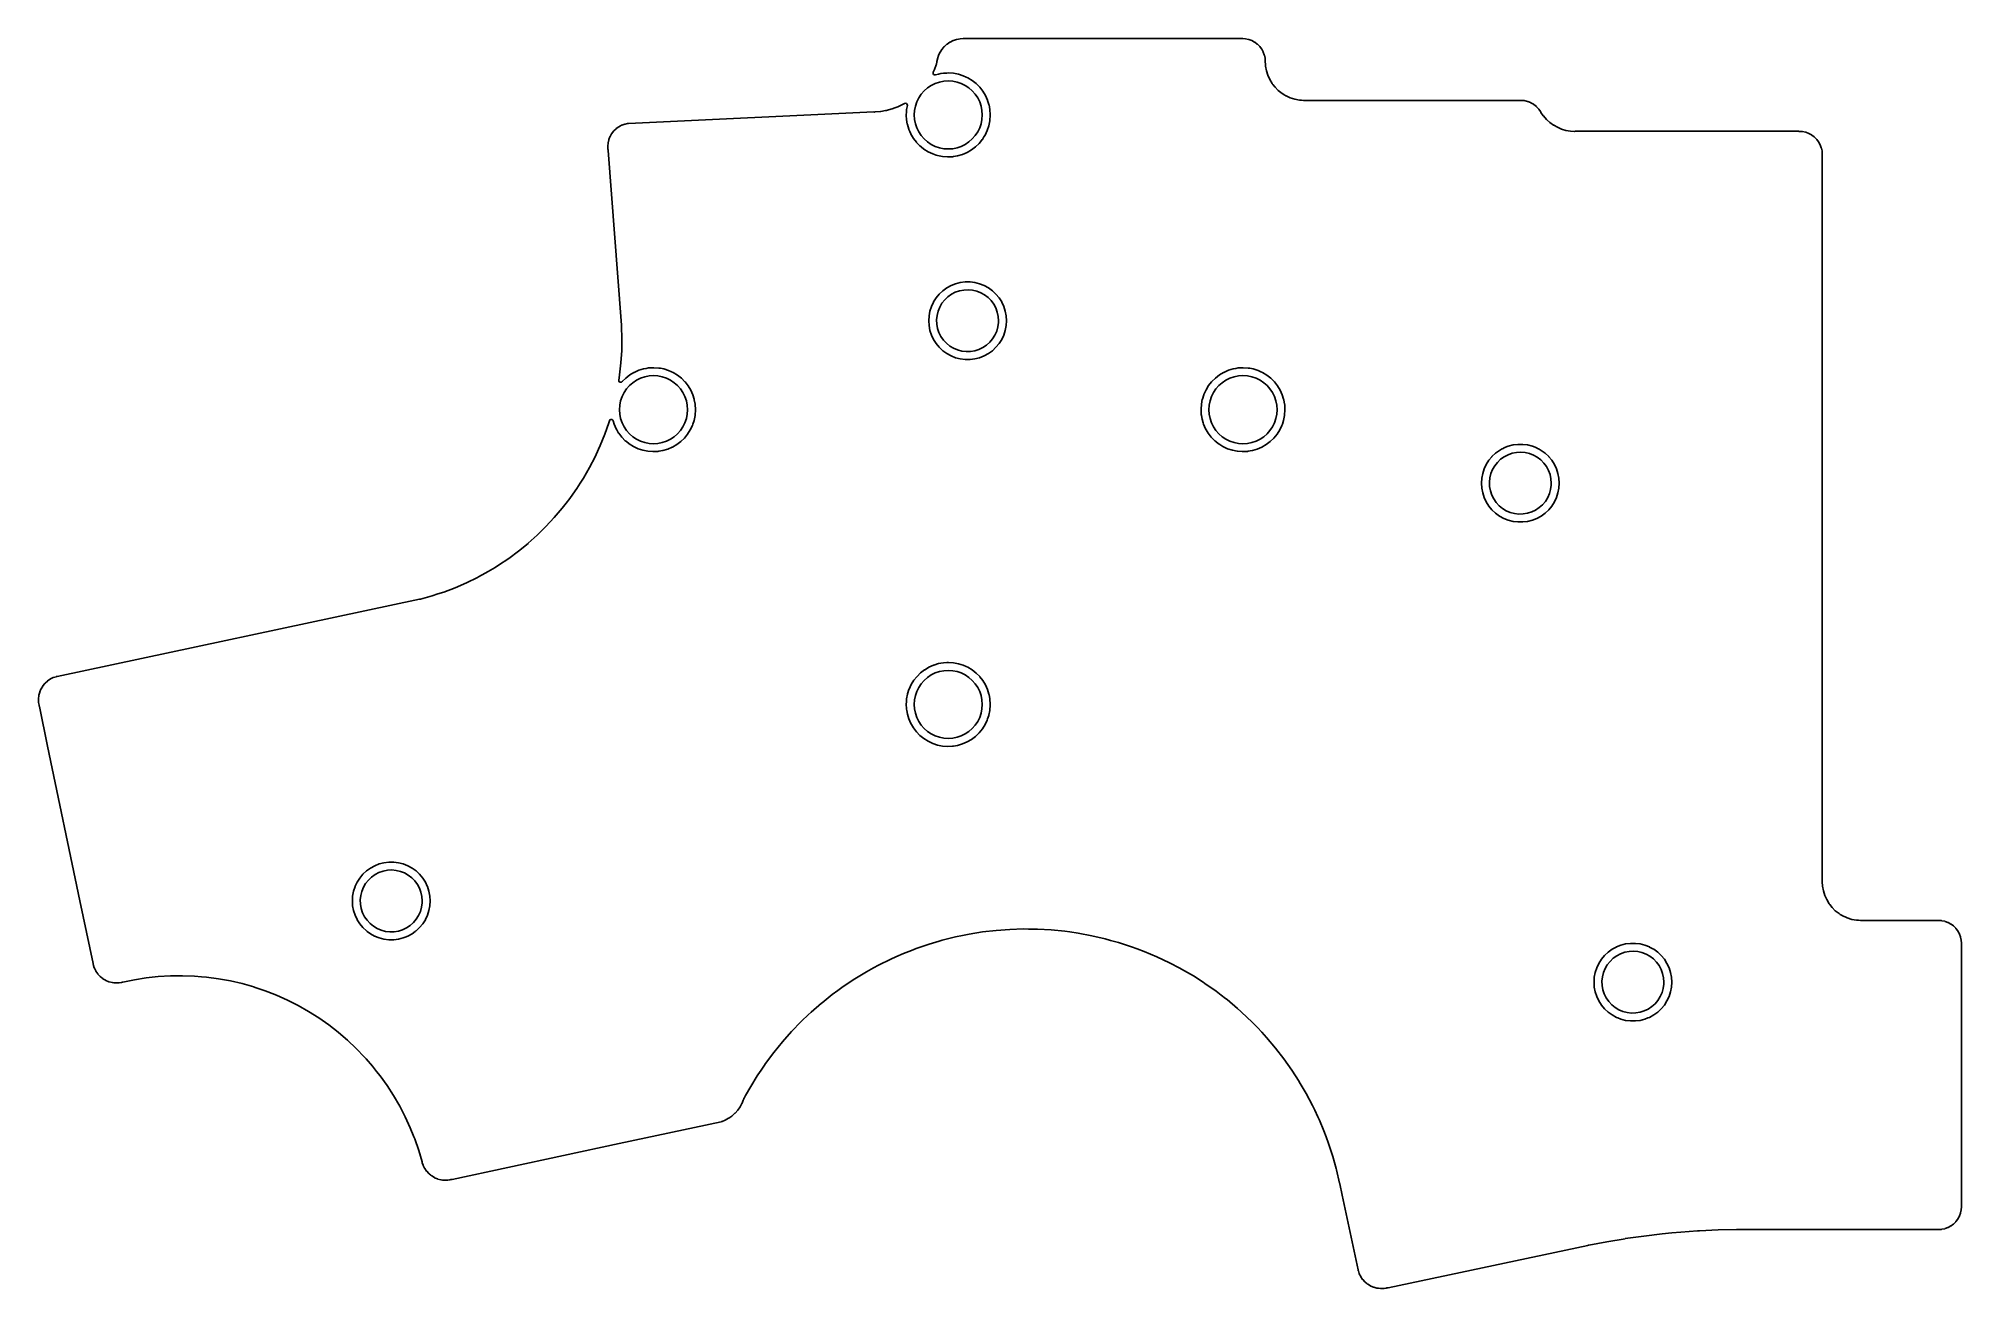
# Model space of a CAD drawing. Extents: x 84 to 209, y -139 to -58.
import ezdxf

# ---------------------------------------------------------------- set-up
doc = ezdxf.new("R2010")
doc.units = 0
doc.layers.add('BLACK', color=7, linetype='CONTINUOUS')

msp = doc.modelspace()

# ---------------------------------------------------------------- linework, layer by layer
at = {"layer": 'BLACK', "linetype": 'CONTINUOUS'}
for p, q in [((143.396, -58.4945), (143.589, -58.3984)), ((143.589, -58.3984), (143.605, -58.392)), ((143.605, -58.392), (143.808, -58.3222)), ((143.808, -58.3222), (143.824, -58.3178)), ((143.824, -58.3178), (144.035, -58.2754)), ((144.035, -58.2754), (144.052, -58.2732)), ((144.052, -58.2732), (144.233, -58.2612)), ((144.233, -58.2612), (144.256, -58.2623)), ((144.256, -58.2623), (144.26, -58.2623)), ((144.26, -58.2623), (144.269, -58.2637)), ((144.269, -58.2637), (144.3, -58.2596)), ((144.3, -58.2596), (144.317, -58.2585)), ((144.317, -58.2585), (162.226, -58.2585)), ((162.226, -58.2585), (162.245, -58.26)), ((162.245, -58.26), (162.26, -58.2623)), ((162.26, -58.2623), (162.26, -58.2623)), ((162.26, -58.2623), (162.269, -58.2637)), ((162.269, -58.2637), (162.284, -58.2617)), ((162.284, -58.2617), (162.309, -58.261)), ((162.309, -58.261), (162.478, -58.273)), ((162.478, -58.273), (162.496, -58.2756)), ((162.496, -58.2756), (162.686, -58.317)), ((162.686, -58.317), (162.704, -58.3221)), ((162.704, -58.3221), (162.886, -58.3901)), ((162.886, -58.3901), (162.903, -58.3976)), ((162.903, -58.3976), (163.073, -58.491)), ((142.541, -59.7476), (142.571, -59.5897)), ((142.571, -59.5897), (142.575, -59.5736)), ((142.575, -59.5736), (142.642, -59.3689)), ((142.642, -59.3689), (142.648, -59.3535)), ((142.648, -59.3535), (142.741, -59.1594)), ((142.741, -59.1594), (142.749, -59.1449)), ((142.749, -59.1449), (142.753, -59.1389)), ((142.753, -59.1389), (142.788, -59.0862)), ((142.788, -59.0862), (142.867, -58.9648)), ((142.867, -58.9648), (142.877, -58.9516)), ((142.877, -58.9516), (143.018, -58.7885)), ((143.018, -58.7885), (143.03, -58.7767)), ((143.03, -58.7767), (143.191, -58.6337)), ((143.191, -58.6337), (143.204, -58.6235)), ((143.204, -58.6235), (143.213, -58.6174)), ((143.213, -58.6174), (143.382, -58.5028)), ((143.382, -58.5028), (143.396, -58.4945)), ((163.073, -58.491), (163.089, -58.5007)), ((163.089, -58.5007), (163.245, -58.6174)), ((163.245, -58.6174), (163.258, -58.6292)), ((163.258, -58.6292), (163.396, -58.7669)), ((163.396, -58.7669), (163.408, -58.7805)), ((163.408, -58.7805), (163.524, -58.9364)), ((163.524, -58.9364), (163.534, -58.9515)), ((163.534, -58.9515), (163.627, -59.1225)), ((163.627, -59.1225), (163.635, -59.1389)), ((163.635, -59.1389), (163.703, -59.3214)), ((163.703, -59.3214), (163.708, -59.3386)), ((163.708, -59.3386), (163.749, -59.5289)), ((163.749, -59.5289), (163.752, -59.5467)), ((163.752, -59.5467), (163.763, -59.705)), ((142.294, -60.5171), (142.304, -60.4456)), ((142.324, -60.5813), (142.294, -60.5171)), ((142.304, -60.4456), (142.386, -60.2651)), ((142.384, -60.6191), (142.324, -60.5813)), ((142.455, -60.6184), (142.384, -60.6191)), ((142.386, -60.2651), (142.387, -60.2626)), ((142.386, -60.2651), (142.386, -60.2651)), ((142.387, -60.2626), (142.495, -59.9572)), ((142.638, -60.5626), (142.455, -60.6184)), ((142.495, -59.9572), (142.496, -59.9576)), ((142.496, -59.9551), (142.505, -59.9297)), ((142.496, -59.9554), (142.496, -59.9551)), ((142.496, -59.9576), (142.496, -59.9554)), ((142.505, -59.9297), (142.509, -59.9197)), ((142.509, -59.9197), (142.51, -59.9163)), ((142.51, -59.9163), (142.513, -59.912)), ((142.513, -59.912), (142.516, -59.9)), ((142.516, -59.9), (142.522, -59.8651)), ((142.522, -59.8651), (142.525, -59.8506)), ((142.525, -59.8506), (142.532, -59.8251)), ((142.532, -59.8251), (142.534, -59.8165)), ((142.534, -59.8001), (142.536, -59.7756)), ((142.534, -59.8165), (142.534, -59.8001)), ((142.536, -59.7756), (142.541, -59.7476)), ((142.642, -60.5615), (142.638, -60.5626)), ((142.638, -60.5626), (142.638, -60.5626)), ((142.802, -60.533), (142.642, -60.5615)), ((142.959, -60.5052), (142.802, -60.533)), ((142.963, -60.5045), (142.959, -60.5052)), ((142.959, -60.5052), (142.959, -60.5052)), ((143.188, -60.4922), (142.963, -60.5045)), ((143.285, -60.4868), (143.188, -60.4922)), ((143.289, -60.4866), (143.285, -60.4868)), ((143.285, -60.4868), (143.285, -60.4868)), ((143.615, -60.5079), (143.289, -60.4866)), ((143.619, -60.5086), (143.615, -60.5079)), ((143.718, -60.5274), (143.619, -60.5086)), ((143.619, -60.5086), (143.619, -60.5086)), ((143.936, -60.5683), (143.718, -60.5274)), ((144.247, -60.6668), (143.936, -60.5683)), ((144.431, -60.7501), (144.247, -60.6668)), ((144.541, -60.8004), (144.431, -60.7501)), ((144.545, -60.8019), (144.541, -60.8004)), ((144.541, -60.8004), (144.541, -60.8004)), ((144.824, -60.9719), (144.545, -60.8019)), ((163.762, -59.7327), (163.761, -59.7375)), ((163.761, -59.7375), (163.761, -59.7435)), ((163.761, -59.7435), (163.761, -59.7437)), ((163.761, -59.7437), (163.761, -59.744)), ((163.761, -59.744), (163.761, -59.75)), ((163.761, -59.75), (163.762, -59.7548)), ((163.763, -59.705), (163.762, -59.7278)), ((163.762, -59.7278), (163.763, -59.7278)), ((163.763, -59.7278), (163.762, -59.7327)), ((163.762, -59.7548), (163.762, -59.7573)), ((163.762, -59.7573), (163.763, -59.7629)), ((163.763, -59.7629), (163.772, -59.9197)), ((163.772, -59.9197), (163.774, -59.9572)), ((163.774, -59.9572), (163.78, -60.0529)), ((163.78, -60.0529), (163.835, -60.3514)), ((163.835, -60.3514), (163.925, -60.6412)), ((163.925, -60.6412), (163.927, -60.6446)), ((163.927, -60.6446), (163.927, -60.6446)), ((163.927, -60.6446), (163.964, -60.7267)), ((163.964, -60.7267), (164.05, -60.9179)), ((141.242, -62.3581), (141.37, -62.1)), ((141.37, -62.1), (141.53, -61.8607)), ((141.53, -61.8607), (141.719, -61.6444)), ((141.719, -61.6444), (141.936, -61.4546)), ((141.936, -61.4546), (142.175, -61.2947)), ((142.175, -61.2947), (142.433, -61.1675)), ((142.433, -61.1675), (142.706, -61.075)), ((142.706, -61.075), (142.988, -61.0188)), ((142.988, -61.0188), (143.275, -61)), ((143.275, -61), (143.562, -61.0188)), ((143.562, -61.0188), (143.844, -61.075)), ((143.844, -61.075), (144.117, -61.1675)), ((144.117, -61.1675), (144.375, -61.2947)), ((144.375, -61.2947), (144.614, -61.4546)), ((144.614, -61.4546), (144.831, -61.6444)), ((145.08, -61.174), (144.824, -60.9719)), ((144.831, -61.6444), (145.02, -61.8607)), ((145.02, -61.8607), (145.18, -62.1)), ((145.31, -61.4056), (145.08, -61.174)), ((145.18, -62.1), (145.308, -62.3581)), ((145.313, -61.4086), (145.31, -61.4056)), ((145.509, -61.6601), (145.313, -61.4086)), ((145.313, -61.4086), (145.313, -61.4086)), ((145.511, -61.6631), (145.509, -61.6601)), ((145.509, -61.6601), (145.509, -61.6601)), ((145.68, -61.9429), (145.511, -61.6631)), ((145.813, -62.2409), (145.68, -61.9429)), ((164.05, -60.9179), (164.207, -61.1776)), ((164.207, -61.1776), (164.209, -61.1806)), ((164.209, -61.1806), (164.209, -61.1806)), ((164.209, -61.1806), (164.253, -61.2363)), ((164.253, -61.2363), (164.394, -61.4165)), ((164.394, -61.4165), (164.609, -61.6311)), ((164.609, -61.6311), (164.847, -61.8182)), ((164.847, -61.8182), (165.025, -61.9255)), ((165.025, -61.9255), (165.104, -61.9733)), ((165.104, -61.9733), (165.104, -61.9733)), ((165.104, -61.9733), (165.107, -61.9752)), ((165.107, -61.9752), (165.148, -61.9937)), ((165.148, -61.9937), (165.38, -62.0982)), ((165.38, -62.0982), (165.38, -62.0982)), ((165.38, -62.0982), (165.384, -62.0998)), ((165.384, -62.0998), (165.674, -62.1901)), ((122.615, -63.7548), (138.472, -63.0104)), ((138.472, -63.0104), (138.492, -63.0111)), ((138.492, -63.0111), (138.509, -63.013)), ((138.509, -63.013), (138.509, -63.013)), ((138.509, -63.013), (138.513, -63.0136)), ((138.513, -63.0136), (138.519, -63.0133)), ((138.519, -63.0133), (138.521, -63.0133)), ((138.521, -63.0133), (138.526, -63.0131)), ((138.521, -63.0133), (138.521, -63.0133)), ((138.526, -63.0131), (138.531, -63.0121)), ((138.531, -63.0121), (138.533, -63.0119)), ((138.533, -63.0119), (138.542, -63.0106)), ((138.542, -63.0106), (138.906, -62.9761)), ((138.906, -62.9761), (138.909, -62.9758)), ((138.906, -62.9761), (138.906, -62.9761)), ((138.909, -62.9758), (139.209, -62.9207)), ((139.209, -62.9207), (139.285, -62.9068)), ((139.285, -62.9068), (139.288, -62.9063)), ((139.285, -62.9068), (139.285, -62.9068)), ((139.288, -62.9063), (139.418, -62.8703)), ((139.418, -62.8703), (139.656, -62.8047)), ((139.656, -62.8047), (139.659, -62.8039)), ((139.656, -62.8047), (139.656, -62.8047)), ((139.659, -62.8039), (139.828, -62.741)), ((139.828, -62.741), (140.017, -62.6706)), ((140.017, -62.6706), (140.019, -62.6696)), ((140.017, -62.6706), (140.017, -62.6706)), ((140.019, -62.6696), (140.022, -62.6684)), ((140.022, -62.6684), (140.364, -62.5055)), ((140.022, -62.6684), (140.022, -62.6684)), ((140.364, -62.5055), (140.367, -62.5043)), ((140.364, -62.5055), (140.364, -62.5055)), ((140.367, -62.5043), (140.369, -62.5029)), ((140.369, -62.5029), (140.447, -62.4574)), ((140.369, -62.5029), (140.369, -62.5029)), ((140.447, -62.4574), (140.516, -62.4401)), ((140.516, -62.4401), (140.583, -62.4628)), ((140.571, -63.0382), (140.562, -63.1716)), ((140.562, -63.1716), (140.565, -63.2415)), ((140.565, -63.2415), (140.577, -63.4889)), ((140.584, -62.8496), (140.571, -63.0382)), ((140.583, -62.4628), (140.627, -62.5182)), ((140.585, -62.8458), (140.584, -62.8496)), ((140.584, -62.8496), (140.584, -62.8496)), ((140.634, -62.5899), (140.585, -62.8421)), ((140.585, -62.8421), (140.585, -62.8421)), ((140.585, -62.8421), (140.585, -62.8458)), ((140.627, -62.5182), (140.634, -62.5899)), ((141.075, -63.2), (141.094, -62.9128)), ((141.094, -63.4872), (141.075, -63.2)), ((141.094, -62.9128), (141.15, -62.6306)), ((141.15, -62.6306), (141.242, -62.3581)), ((145.308, -62.3581), (145.4, -62.6306)), ((145.4, -62.6306), (145.456, -62.9128)), ((145.456, -62.9128), (145.475, -63.2)), ((145.475, -63.2), (145.456, -63.4872)), ((145.82, -62.2636), (145.813, -62.2409)), ((145.901, -62.5231), (145.82, -62.2636)), ((145.91, -62.5528), (145.901, -62.5231)), ((145.911, -62.5565), (145.91, -62.5528)), ((145.964, -62.8458), (145.911, -62.5565)), ((145.911, -62.5565), (145.911, -62.5565)), ((145.969, -62.874), (145.964, -62.8458)), ((145.966, -63.5248), (145.988, -63.2591)), ((145.969, -62.8778), (145.969, -62.874)), ((145.987, -63.174), (145.969, -62.8778)), ((145.969, -62.8778), (145.969, -62.8778)), ((145.988, -63.2), (145.987, -63.174)), ((145.988, -63.2568), (145.988, -63.2)), ((145.988, -63.2591), (145.988, -63.2568)), ((165.674, -62.1901), (165.972, -62.2448)), ((165.972, -62.2448), (165.976, -62.245)), ((165.976, -62.245), (165.976, -62.245)), ((165.976, -62.245), (166.108, -62.253)), ((166.108, -62.253), (166.244, -62.2612)), ((166.244, -62.2612), (166.257, -62.2627)), ((166.257, -62.2627), (166.262, -62.2636)), ((166.262, -62.2636), (166.269, -62.2637)), ((166.269, -62.2637), (166.27, -62.2637)), ((166.27, -62.2637), (166.27, -62.2637)), ((166.27, -62.2637), (166.275, -62.2637)), ((166.275, -62.2637), (166.303, -62.2598)), ((166.303, -62.2598), (166.32, -62.2585)), ((166.32, -62.2585), (180.226, -62.2585)), ((180.226, -62.2585), (180.245, -62.26)), ((180.245, -62.26), (180.26, -62.2623)), ((180.26, -62.2623), (180.26, -62.2623)), ((180.26, -62.2623), (180.269, -62.2637)), ((180.269, -62.2637), (180.283, -62.2618)), ((180.283, -62.2618), (180.309, -62.2611)), ((180.309, -62.2611), (180.376, -62.2661)), ((180.376, -62.2661), (180.489, -62.2746)), ((180.489, -62.2746), (180.507, -62.2774)), ((180.507, -62.2774), (180.707, -62.3232)), ((180.707, -62.3232), (180.725, -62.3288)), ((180.725, -62.3288), (180.916, -62.404)), ((180.916, -62.404), (180.933, -62.4122)), ((180.933, -62.4122), (181.11, -62.515)), ((181.11, -62.515), (181.126, -62.5257)), ((181.126, -62.5257), (181.286, -62.654)), ((181.286, -62.654), (181.299, -62.6669)), ((181.299, -62.6669), (181.438, -62.8175)), ((181.438, -62.8175), (181.45, -62.8324)), ((181.45, -62.8324), (181.547, -62.9758)), ((181.547, -62.9758), (181.555, -62.9909)), ((181.555, -62.9909), (181.555, -62.9909)), ((181.555, -62.9909), (181.559, -62.9976)), ((181.559, -62.9976), (181.56, -62.9997)), ((181.56, -62.9997), (181.562, -63.0071)), ((181.562, -63.0071), (181.565, -63.0101)), ((181.565, -63.0101), (181.566, -63.0136)), ((181.566, -63.0136), (181.572, -63.0244)), ((181.572, -63.0244), (181.577, -63.0297)), ((181.577, -63.0297), (181.583, -63.0382)), ((181.583, -63.0382), (181.735, -63.2591)), ((181.735, -63.2591), (181.739, -63.2654)), ((181.739, -63.2654), (181.932, -63.4865)), ((121.343, -64.7834), (121.413, -64.6072)), ((121.413, -64.6072), (121.42, -64.5909)), ((121.42, -64.5909), (121.518, -64.4198)), ((121.518, -64.4198), (121.528, -64.4049)), ((121.528, -64.4049), (121.649, -64.2494)), ((121.649, -64.2494), (121.661, -64.236)), ((121.661, -64.236), (121.803, -64.0993)), ((121.803, -64.0993), (121.817, -64.0878)), ((121.817, -64.0878), (121.976, -63.9726)), ((121.976, -63.9726), (121.992, -63.9632)), ((121.992, -63.9632), (122.101, -63.9059)), ((122.101, -63.9059), (122.166, -63.872)), ((122.166, -63.872), (122.183, -63.8648)), ((122.183, -63.8648), (122.369, -63.7994)), ((122.369, -63.7994), (122.386, -63.7946)), ((122.386, -63.7946), (122.547, -63.7626)), ((122.547, -63.7626), (122.565, -63.7612)), ((122.565, -63.7612), (122.574, -63.7602)), ((122.574, -63.7602), (122.582, -63.7605)), ((122.582, -63.7605), (122.591, -63.7582)), ((122.591, -63.7582), (122.597, -63.7576)), ((122.597, -63.7576), (122.615, -63.7548)), ((140.577, -63.4889), (140.578, -63.4978)), ((140.578, -63.4978), (140.579, -63.5015)), ((140.579, -63.5015), (140.579, -63.5015)), ((140.579, -63.5015), (140.63, -63.7994)), ((140.63, -63.7994), (140.633, -63.8196)), ((140.633, -63.8196), (140.634, -63.8233)), ((140.634, -63.8233), (140.634, -63.8233)), ((140.634, -63.8233), (140.722, -64.1148)), ((140.722, -64.1148), (140.727, -64.1325)), ((140.727, -64.1325), (140.728, -64.136)), ((140.728, -64.136), (140.728, -64.136)), ((140.728, -64.136), (140.788, -64.2737)), ((140.788, -64.2737), (140.857, -64.4319)), ((140.857, -64.4319), (140.859, -64.4352)), ((140.859, -64.4352), (140.859, -64.4352)), ((140.859, -64.4352), (140.902, -64.5072)), ((140.902, -64.5072), (141.023, -64.7134)), ((141.15, -63.7694), (141.094, -63.4872)), ((141.242, -64.0419), (141.15, -63.7694)), ((141.37, -64.3), (141.242, -64.0419)), ((141.53, -64.5393), (141.37, -64.3)), ((141.719, -64.7556), (141.53, -64.5393)), ((145.02, -64.5393), (144.831, -64.7556)), ((145.18, -64.3), (145.02, -64.5393)), ((145.308, -64.0419), (145.18, -64.3)), ((145.4, -63.7694), (145.308, -64.0419)), ((145.456, -63.4872), (145.4, -63.7694)), ((145.479, -64.7834), (145.583, -64.6174)), ((145.583, -64.6174), (145.651, -64.5104)), ((145.651, -64.5104), (145.653, -64.5072)), ((145.651, -64.5104), (145.651, -64.5104)), ((145.653, -64.5072), (145.793, -64.2121)), ((145.793, -64.2121), (145.794, -64.2085)), ((145.794, -64.2085), (145.895, -63.9059)), ((145.895, -63.9059), (145.896, -63.9023)), ((145.895, -63.9059), (145.895, -63.9059)), ((145.896, -63.9023), (145.961, -63.5823)), ((145.961, -63.5823), (145.966, -63.5248)), ((181.932, -63.4865), (181.935, -63.4889)), ((181.935, -63.4889), (181.935, -63.4889)), ((181.935, -63.4889), (182.146, -63.6818)), ((182.146, -63.6818), (182.149, -63.6843)), ((182.149, -63.6843), (182.151, -63.6864)), ((182.151, -63.6864), (182.151, -63.6864)), ((182.151, -63.6864), (182.383, -63.8541)), ((182.383, -63.8541), (182.383, -63.8541)), ((182.383, -63.8541), (182.386, -63.8562)), ((182.386, -63.8562), (182.389, -63.8579)), ((182.389, -63.8579), (182.389, -63.8579)), ((182.389, -63.8579), (182.407, -63.8678)), ((182.407, -63.8678), (182.642, -64)), ((182.642, -64), (182.645, -64.0014)), ((182.645, -64.0014), (182.645, -64.0014)), ((182.645, -64.0014), (182.877, -64.0993)), ((182.877, -64.0993), (182.912, -64.1138)), ((182.912, -64.1138), (183.193, -64.1962)), ((183.193, -64.1962), (183.482, -64.246)), ((183.482, -64.246), (183.741, -64.2608)), ((183.741, -64.2608), (183.755, -64.2623)), ((183.755, -64.2623), (183.762, -64.2636)), ((183.762, -64.2636), (183.769, -64.2637)), ((183.769, -64.2637), (183.77, -64.2637)), ((183.77, -64.2637), (183.77, -64.2637)), ((183.77, -64.2637), (183.775, -64.2637)), ((183.775, -64.2637), (183.803, -64.2598)), ((183.803, -64.2598), (183.82, -64.2585)), ((183.82, -64.2585), (198.226, -64.2585)), ((198.226, -64.2585), (198.245, -64.26)), ((198.245, -64.26), (198.26, -64.2623)), ((198.26, -64.2623), (198.26, -64.2623)), ((198.26, -64.2623), (198.269, -64.2637)), ((198.269, -64.2637), (198.284, -64.2617)), ((198.284, -64.2617), (198.309, -64.261)), ((198.309, -64.261), (198.478, -64.273)), ((198.478, -64.273), (198.496, -64.2756)), ((198.496, -64.2756), (198.686, -64.317)), ((198.686, -64.317), (198.704, -64.3221)), ((198.704, -64.3221), (198.886, -64.3901)), ((198.886, -64.3901), (198.903, -64.3976)), ((198.903, -64.3976), (199.073, -64.491)), ((199.073, -64.491), (199.089, -64.5007)), ((199.089, -64.5007), (199.245, -64.6174)), ((199.245, -64.6174), (199.258, -64.6292)), ((199.258, -64.6292), (199.396, -64.7669)), ((121.269, -65.2132), (121.27, -65.2042)), ((121.269, -65.2312), (121.269, -65.2132)), ((121.278, -65.4026), (121.269, -65.2312)), ((121.27, -65.2042), (121.287, -65.017)), ((121.282, -65.4276), (121.278, -65.4026)), ((121.286, -65.4425), (121.282, -65.4276)), ((121.284, -65.4818), (121.285, -65.4515)), ((121.285, -65.4952), (121.284, -65.4818)), ((121.285, -65.4515), (121.286, -65.4425)), ((121.285, -65.4515), (121.285, -65.4515)), ((122.131, -76.5), (121.285, -65.4952)), ((121.287, -65.017), (121.29, -64.9993)), ((121.29, -64.9993), (121.335, -64.8076)), ((121.335, -64.8076), (121.34, -64.7904)), ((121.34, -64.7904), (121.343, -64.7834)), ((141.023, -64.7134), (141.025, -64.7164)), ((141.025, -64.7164), (141.219, -64.97)), ((141.219, -64.97), (141.219, -64.97)), ((141.219, -64.97), (141.221, -64.973)), ((141.221, -64.973), (141.449, -65.207)), ((141.449, -65.207), (141.522, -65.2656)), ((141.522, -65.2656), (141.7, -65.4094)), ((141.7, -65.4094), (141.7, -65.4094)), ((141.7, -65.4094), (141.703, -65.4118)), ((141.703, -65.4118), (141.98, -65.5846)), ((141.936, -64.9454), (141.719, -64.7556)), ((142.175, -65.1053), (141.936, -64.9454)), ((141.98, -65.5846), (142.276, -65.7229)), ((142.433, -65.2325), (142.175, -65.1053)), ((142.276, -65.7229), (142.28, -65.7241)), ((142.28, -65.7241), (142.486, -65.7916)), ((142.706, -65.325), (142.433, -65.2325)), ((142.486, -65.7916), (142.586, -65.8246)), ((142.586, -65.8246), (142.907, -65.8883)), ((142.988, -65.3812), (142.706, -65.325)), ((143.275, -65.4), (142.988, -65.3812)), ((143.562, -65.3812), (143.275, -65.4)), ((143.844, -65.325), (143.562, -65.3812)), ((143.618, -65.8886), (143.877, -65.8456)), ((144.117, -65.2325), (143.844, -65.325)), ((143.877, -65.8456), (143.881, -65.845)), ((143.877, -65.8456), (143.877, -65.8456)), ((143.881, -65.845), (144.194, -65.753)), ((144.375, -65.1053), (144.117, -65.2325)), ((144.194, -65.753), (144.198, -65.7515)), ((144.198, -65.7515), (144.491, -65.6256)), ((144.198, -65.7515), (144.198, -65.7515)), ((144.614, -64.9454), (144.375, -65.1053)), ((144.491, -65.6256), (144.494, -65.6241)), ((144.491, -65.6256), (144.491, -65.6256)), ((144.494, -65.6241), (144.777, -65.4601)), ((144.831, -64.7556), (144.614, -64.9454)), ((144.777, -65.4601), (145.037, -65.2633)), ((145.037, -65.2633), (145.272, -65.0367)), ((145.272, -65.0367), (145.417, -64.8589)), ((145.417, -64.8589), (145.476, -64.7864)), ((145.476, -64.7863), (145.479, -64.7834)), ((145.476, -64.7864), (145.476, -64.7863)), ((199.396, -64.7669), (199.408, -64.7805)), ((199.408, -64.7805), (199.524, -64.9364)), ((199.524, -64.9364), (199.534, -64.9515)), ((199.534, -64.9515), (199.57, -65.017)), ((199.57, -65.017), (199.627, -65.1225)), ((199.627, -65.1225), (199.635, -65.1389)), ((199.635, -65.1389), (199.703, -65.3214)), ((199.703, -65.3214), (199.708, -65.3386)), ((199.708, -65.3386), (199.749, -65.5289)), ((199.749, -65.5289), (199.752, -65.5467)), ((199.752, -65.5467), (199.764, -65.7086)), ((199.763, -65.7349), (199.761, -65.7437)), ((199.761, -65.7437), (199.762, -65.7526)), ((199.762, -65.7526), (199.762, -65.7526)), ((199.762, -65.7526), (199.765, -65.7753)), ((199.764, -65.7086), (199.763, -65.7266)), ((199.763, -65.7266), (199.763, -65.7349)), ((199.765, -65.7753), (199.766, -65.7916)), ((199.766, -65.7916), (199.766, -112.697)), ((142.907, -65.8883), (142.911, -65.8886)), ((142.911, -65.8886), (142.911, -65.8886)), ((142.911, -65.8886), (143.229, -65.9128)), ((143.229, -65.9128), (143.229, -65.9128)), ((143.229, -65.9128), (143.232, -65.9131)), ((143.232, -65.9131), (143.559, -65.8986)), ((143.559, -65.8986), (143.618, -65.8886)), ((142.923, -74.5633), (142.693, -74.7794)), ((143.178, -74.3778), (142.923, -74.5633)), ((143.455, -74.2258), (143.178, -74.3778)), ((143.458, -74.2243), (143.455, -74.2258)), ((143.745, -74.111), (143.458, -74.2243)), ((143.458, -74.2243), (143.458, -74.2243)), ((143.731, -74.6645), (143.997, -74.5709)), ((143.748, -74.1096), (143.745, -74.111)), ((143.745, -74.111), (143.745, -74.111)), ((144.054, -74.0311), (143.748, -74.1096)), ((143.997, -74.5709), (144.274, -74.5158)), ((144.367, -73.9915), (144.054, -74.0311)), ((144.274, -74.5158), (144.556, -74.5002)), ((144.683, -73.9915), (144.367, -73.9915)), ((144.556, -74.5002), (144.838, -74.5246)), ((144.996, -74.0311), (144.683, -73.9915)), ((144.838, -74.5246), (145.113, -74.5884)), ((145.302, -74.1096), (144.996, -74.0311)), ((145.305, -74.111), (145.302, -74.1096)), ((145.592, -74.2243), (145.305, -74.111)), ((145.305, -74.111), (145.305, -74.111)), ((145.595, -74.2258), (145.592, -74.2243)), ((145.592, -74.2243), (145.592, -74.2243)), ((145.872, -74.3778), (145.595, -74.2258)), ((146.127, -74.5633), (145.872, -74.3778)), ((146.357, -74.7794), (146.127, -74.5633)), ((142.188, -75.5747), (142.091, -75.8749)), ((142.19, -75.5711), (142.188, -75.5747)), ((142.321, -75.2927), (142.19, -75.5711)), ((142.322, -75.2891), (142.321, -75.2927)), ((142.321, -75.2927), (142.321, -75.2927)), ((142.492, -75.0226), (142.322, -75.2891)), ((142.693, -74.7794), (142.492, -75.0226)), ((142.623, -75.882), (142.729, -75.6201)), ((142.729, -75.6201), (142.871, -75.3758)), ((142.871, -75.3758), (143.046, -75.154)), ((143.046, -75.154), (143.25, -74.959)), ((143.25, -74.959), (143.48, -74.7947)), ((143.48, -74.7947), (143.731, -74.6645)), ((145.113, -74.5884), (145.377, -74.6903)), ((145.377, -74.6903), (145.623, -74.8284)), ((145.623, -74.8284), (145.848, -74.9998)), ((145.848, -74.9998), (146.046, -75.2011)), ((146.046, -75.2011), (146.214, -75.4283)), ((146.214, -75.4283), (146.348, -75.677)), ((146.348, -75.677), (146.446, -75.942)), ((146.558, -75.0226), (146.357, -74.7794)), ((146.728, -75.2891), (146.558, -75.0226)), ((146.729, -75.2927), (146.728, -75.2891)), ((146.86, -75.5711), (146.729, -75.2927)), ((146.729, -75.2927), (146.729, -75.2927)), ((146.862, -75.5747), (146.86, -75.5711)), ((146.959, -75.8749), (146.862, -75.5747)), ((122.154, -76.7987), (122.131, -76.5)), ((122.156, -76.8133), (122.154, -76.7987)), ((122.163, -76.8487), (122.156, -76.8133)), ((122.164, -76.8613), (122.163, -76.8487)), ((122.163, -76.8654), (122.164, -76.8613)), ((122.163, -76.8721), (122.163, -76.8654)), ((122.185, -77.64), (122.163, -76.8721)), ((142.031, -76.185), (142.012, -76.5)), ((142.012, -76.5), (142.031, -76.815)), ((142.091, -75.8749), (142.031, -76.185)), ((142.031, -76.815), (142.091, -77.1251)), ((142.526, -76.4372), (142.555, -76.1561)), ((142.537, -76.7195), (142.526, -76.4372)), ((142.588, -76.9974), (142.537, -76.7195)), ((142.555, -76.1561), (142.623, -75.882)), ((142.677, -77.2654), (142.588, -76.9974)), ((146.483, -76.9056), (146.407, -77.1775)), ((146.446, -75.942), (146.505, -76.2182)), ((146.521, -76.6256), (146.483, -76.9056)), ((146.505, -76.2182), (146.525, -76.5)), ((146.525, -76.5), (146.521, -76.6256)), ((147.019, -76.185), (146.959, -75.8749)), ((146.959, -77.1251), (147.019, -76.815)), ((147.038, -76.5), (147.019, -76.185)), ((147.019, -76.815), (147.038, -76.5)), ((122.171, -78.4314), (122.185, -77.64)), ((142.091, -77.1251), (142.188, -77.4253)), ((142.188, -77.4253), (142.19, -77.4289)), ((142.19, -77.4289), (142.19, -77.4289)), ((142.19, -77.4289), (142.321, -77.7073)), ((142.321, -77.7073), (142.321, -77.7073)), ((142.321, -77.7073), (142.322, -77.7109)), ((142.322, -77.7109), (142.492, -77.9774)), ((142.492, -77.9774), (142.693, -78.2206)), ((142.804, -77.5181), (142.677, -77.2654)), ((142.693, -78.2206), (142.923, -78.4367)), ((142.964, -77.7505), (142.804, -77.5181)), ((143.156, -77.9579), (142.964, -77.7505)), ((143.375, -78.1363), (143.156, -77.9579)), ((143.617, -78.282), (143.375, -78.1363)), ((143.877, -78.3922), (143.617, -78.282)), ((145.516, -78.2373), (145.261, -78.3596)), ((145.751, -78.0803), (145.516, -78.2373)), ((145.961, -77.8918), (145.751, -78.0803)), ((146.143, -77.6756), (145.961, -77.8918)), ((146.127, -78.4367), (146.357, -78.2206)), ((146.293, -77.4359), (146.143, -77.6756)), ((146.407, -77.1775), (146.293, -77.4359)), ((146.357, -78.2206), (146.558, -77.9774)), ((146.558, -77.9774), (146.728, -77.7109)), ((146.728, -77.7109), (146.729, -77.7073)), ((146.729, -77.7073), (146.86, -77.4289)), ((146.729, -77.7073), (146.729, -77.7073)), ((146.86, -77.4289), (146.862, -77.4253)), ((146.86, -77.4289), (146.86, -77.4289)), ((146.862, -77.4253), (146.959, -77.1251)), ((122.035, -80.0081), (122.121, -79.2213)), ((122.121, -79.2213), (122.171, -78.4314)), ((124.138, -79.5422), (123.913, -79.5545)), ((124.235, -79.5368), (124.138, -79.5422)), ((124.239, -79.5366), (124.235, -79.5368)), ((124.235, -79.5368), (124.235, -79.5368)), ((124.565, -79.5579), (124.239, -79.5366)), ((142.923, -78.4367), (143.178, -78.6222)), ((143.178, -78.6222), (143.455, -78.7742)), ((143.455, -78.7742), (143.458, -78.7757)), ((143.458, -78.7757), (143.458, -78.7757)), ((143.458, -78.7757), (143.745, -78.889)), ((143.745, -78.889), (143.748, -78.8904)), ((143.748, -78.8904), (144.054, -78.9689)), ((144.15, -78.4646), (143.877, -78.3922)), ((144.054, -78.9689), (144.367, -79.0085)), ((144.431, -78.4978), (144.15, -78.4646)), ((144.367, -79.0085), (144.683, -79.0085)), ((144.713, -78.4911), (144.431, -78.4978)), ((144.683, -79.0085), (144.996, -78.9689)), ((144.992, -78.4447), (144.713, -78.4911)), ((145.261, -78.3596), (144.992, -78.4447)), ((144.996, -78.9689), (145.302, -78.8904)), ((145.302, -78.8904), (145.305, -78.889)), ((145.305, -78.889), (145.592, -78.7757)), ((145.592, -78.7757), (145.595, -78.7742)), ((145.592, -78.7757), (145.592, -78.7757)), ((145.595, -78.7742), (145.872, -78.6222)), ((145.872, -78.6222), (146.127, -78.4367)), ((162.238, -79.5422), (162.013, -79.5545)), ((162.335, -79.5368), (162.238, -79.5422)), ((162.339, -79.5366), (162.335, -79.5368)), ((162.335, -79.5368), (162.335, -79.5368)), ((162.665, -79.5579), (162.339, -79.5366)), ((121.983, -80.3394), (122.035, -80.0095)), ((121.984, -80.3819), (121.983, -80.3394)), ((122.016, -80.4452), (121.984, -80.3819)), ((122.077, -80.4811), (122.016, -80.4452)), ((122.035, -80.0095), (122.035, -80.0081)), ((122.148, -80.4782), (122.077, -80.4811)), ((122.203, -80.4396), (122.148, -80.4782)), ((122.204, -80.4401), (122.203, -80.4396)), ((122.206, -80.4374), (122.204, -80.4401)), ((122.209, -80.4343), (122.206, -80.4374)), ((122.206, -80.4374), (122.206, -80.4374)), ((122.441, -80.2052), (122.209, -80.4343)), ((122.7, -80.0058), (122.441, -80.2052)), ((122.48, -80.9107), (122.669, -80.6944)), ((122.669, -80.6944), (122.886, -80.5046)), ((122.703, -80.0038), (122.7, -80.0058)), ((122.955, -79.8539), (122.703, -80.0038)), ((122.703, -80.0038), (122.703, -80.0038)), ((122.886, -80.5046), (123.125, -80.3447)), ((122.98, -79.8388), (122.955, -79.8539)), ((123.279, -79.7067), (122.98, -79.8388)), ((123.125, -80.3447), (123.383, -80.2175)), ((123.283, -79.7056), (123.279, -79.7067)), ((123.588, -79.6126), (123.283, -79.7056)), ((123.383, -80.2175), (123.656, -80.125)), ((123.592, -79.6115), (123.588, -79.6126)), ((123.588, -79.6126), (123.588, -79.6126)), ((123.752, -79.583), (123.592, -79.6115)), ((123.656, -80.125), (123.938, -80.0688)), ((123.909, -79.5552), (123.752, -79.583)), ((123.913, -79.5545), (123.909, -79.5552)), ((123.909, -79.5552), (123.909, -79.5552)), ((123.938, -80.0688), (124.225, -80.05)), ((124.225, -80.05), (124.512, -80.0688)), ((124.512, -80.0688), (124.794, -80.125)), ((124.569, -79.5586), (124.565, -79.5579)), ((124.668, -79.5774), (124.569, -79.5586)), ((124.569, -79.5586), (124.569, -79.5586)), ((124.886, -79.6183), (124.668, -79.5774)), ((124.794, -80.125), (125.067, -80.2175)), ((125.197, -79.7168), (124.886, -79.6183)), ((125.067, -80.2175), (125.325, -80.3447)), ((125.381, -79.8001), (125.197, -79.7168)), ((125.325, -80.3447), (125.564, -80.5046)), ((125.491, -79.8504), (125.381, -79.8001)), ((125.495, -79.8519), (125.491, -79.8504)), ((125.491, -79.8504), (125.491, -79.8504)), ((125.774, -80.0219), (125.495, -79.8519)), ((125.564, -80.5046), (125.781, -80.6944)), ((126.03, -80.224), (125.774, -80.0219)), ((125.781, -80.6944), (125.97, -80.9107)), ((126.26, -80.4556), (126.03, -80.224)), ((126.263, -80.4586), (126.26, -80.4556)), ((126.459, -80.7101), (126.263, -80.4586)), ((126.263, -80.4586), (126.263, -80.4586)), ((126.461, -80.7131), (126.459, -80.7101)), ((126.459, -80.7101), (126.459, -80.7101)), ((126.63, -80.9929), (126.461, -80.7131)), ((160.105, -80.6898), (159.934, -80.9678)), ((160.289, -80.4586), (160.105, -80.6898)), ((160.306, -80.4373), (160.289, -80.4586)), ((160.309, -80.4343), (160.306, -80.4373)), ((160.306, -80.4373), (160.306, -80.4373)), ((160.541, -80.2052), (160.309, -80.4343)), ((160.8, -80.0058), (160.541, -80.2052)), ((160.58, -80.9107), (160.769, -80.6944)), ((160.769, -80.6944), (160.986, -80.5046)), ((160.803, -80.0038), (160.8, -80.0058)), ((161.055, -79.8539), (160.803, -80.0038)), ((160.803, -80.0038), (160.803, -80.0038)), ((160.986, -80.5046), (161.225, -80.3447)), ((161.08, -79.8388), (161.055, -79.8539)), ((161.379, -79.7067), (161.08, -79.8388)), ((161.225, -80.3447), (161.483, -80.2175)), ((161.383, -79.7056), (161.379, -79.7067)), ((161.688, -79.6126), (161.383, -79.7056)), ((161.483, -80.2175), (161.756, -80.125)), ((161.692, -79.6115), (161.688, -79.6126)), ((161.688, -79.6126), (161.688, -79.6126)), ((161.852, -79.583), (161.692, -79.6115)), ((161.756, -80.125), (162.038, -80.0688)), ((162.009, -79.5552), (161.852, -79.583)), ((162.013, -79.5545), (162.009, -79.5552)), ((162.009, -79.5552), (162.009, -79.5552)), ((162.038, -80.0688), (162.325, -80.05)), ((162.325, -80.05), (162.612, -80.0688)), ((162.612, -80.0688), (162.894, -80.125)), ((162.669, -79.5586), (162.665, -79.5579)), ((162.768, -79.5774), (162.669, -79.5586)), ((162.669, -79.5586), (162.669, -79.5586)), ((162.986, -79.6183), (162.768, -79.5774)), ((162.894, -80.125), (163.167, -80.2175)), ((163.297, -79.7168), (162.986, -79.6183)), ((163.167, -80.2175), (163.425, -80.3447)), ((163.481, -79.8001), (163.297, -79.7168)), ((163.425, -80.3447), (163.664, -80.5046)), ((163.591, -79.8504), (163.481, -79.8001)), ((163.595, -79.8519), (163.591, -79.8504)), ((163.591, -79.8504), (163.591, -79.8504)), ((163.874, -80.0219), (163.595, -79.8519)), ((163.664, -80.5046), (163.881, -80.6944)), ((164.13, -80.224), (163.874, -80.0219)), ((163.881, -80.6944), (164.07, -80.9107)), ((164.36, -80.4556), (164.13, -80.224)), ((164.363, -80.4586), (164.36, -80.4556)), ((164.559, -80.7101), (164.363, -80.4586)), ((164.363, -80.4586), (164.363, -80.4586)), ((164.561, -80.7131), (164.559, -80.7101)), ((164.559, -80.7101), (164.559, -80.7101)), ((164.73, -80.9929), (164.561, -80.7131)), ((122.025, -82.25), (122.044, -81.9628)), ((122.044, -81.9628), (122.1, -81.6806)), ((122.1, -81.6806), (122.192, -81.4081)), ((122.192, -81.4081), (122.32, -81.15)), ((122.32, -81.15), (122.48, -80.9107)), ((125.97, -80.9107), (126.13, -81.15)), ((126.13, -81.15), (126.258, -81.4081)), ((126.258, -81.4081), (126.35, -81.6806)), ((126.35, -81.6806), (126.406, -81.9628)), ((126.406, -81.9628), (126.425, -82.25)), ((126.763, -81.2909), (126.63, -80.9929)), ((126.764, -81.2945), (126.763, -81.2909)), ((126.853, -81.5789), (126.764, -81.2945)), ((126.86, -81.6028), (126.853, -81.5789)), ((126.861, -81.6065), (126.86, -81.6028)), ((126.914, -81.8958), (126.861, -81.6065)), ((126.861, -81.6065), (126.861, -81.6065)), ((126.919, -81.924), (126.914, -81.8958)), ((126.919, -81.9278), (126.919, -81.924)), ((126.937, -82.2216), (126.919, -81.9278)), ((126.919, -81.9278), (126.919, -81.9278)), ((159.635, -81.8958), (159.612, -82.2216)), ((159.696, -81.5789), (159.635, -81.8921)), ((159.635, -81.8921), (159.635, -81.8921)), ((159.635, -81.8921), (159.635, -81.8958)), ((159.697, -81.5752), (159.696, -81.5789)), ((159.696, -81.5789), (159.696, -81.5789)), ((159.787, -81.2945), (159.697, -81.5752)), ((159.796, -81.2679), (159.787, -81.2945)), ((159.797, -81.2643), (159.796, -81.2679)), ((159.796, -81.2679), (159.796, -81.2679)), ((159.934, -80.9678), (159.797, -81.2643)), ((160.125, -82.25), (160.144, -81.9628)), ((160.144, -81.9628), (160.2, -81.6806)), ((160.2, -81.6806), (160.292, -81.4081)), ((160.292, -81.4081), (160.42, -81.15)), ((160.42, -81.15), (160.58, -80.9107)), ((164.07, -80.9107), (164.23, -81.15)), ((164.23, -81.15), (164.358, -81.4081)), ((164.358, -81.4081), (164.45, -81.6806)), ((164.45, -81.6806), (164.506, -81.9628)), ((164.506, -81.9628), (164.525, -82.25)), ((164.863, -81.2909), (164.73, -80.9929)), ((164.864, -81.2945), (164.863, -81.2909)), ((164.953, -81.5789), (164.864, -81.2945)), ((164.96, -81.6028), (164.953, -81.5789)), ((164.961, -81.6065), (164.96, -81.6028)), ((165.014, -81.8958), (164.961, -81.6065)), ((164.961, -81.6065), (164.961, -81.6065)), ((165.019, -81.924), (165.014, -81.8958)), ((165.019, -81.9278), (165.019, -81.924)), ((165.038, -82.2348), (165.019, -81.9278)), ((165.019, -81.9278), (165.019, -81.9278)), ((121.072, -83.8382), (121.334, -83.0914)), ((121.334, -83.0914), (121.371, -82.968)), ((121.371, -82.968), (121.41, -82.9085)), ((121.41, -82.9085), (121.475, -82.8794)), ((121.475, -82.8794), (121.545, -82.89)), ((121.545, -82.89), (121.598, -82.9368)), ((121.598, -82.9368), (121.613, -82.9681)), ((121.613, -82.9681), (121.677, -83.1825)), ((121.677, -83.1825), (121.807, -83.4819)), ((122.044, -82.5372), (122.025, -82.25)), ((122.1, -82.8194), (122.044, -82.5372)), ((122.192, -83.0919), (122.1, -82.8194)), ((122.32, -83.35), (122.192, -83.0919)), ((126.258, -83.0919), (126.13, -83.35)), ((126.35, -82.8194), (126.258, -83.0919)), ((126.406, -82.5372), (126.35, -82.8194)), ((126.425, -82.25), (126.406, -82.5372)), ((126.603, -83.5572), (126.743, -83.2621)), ((126.743, -83.2621), (126.769, -83.1825)), ((126.769, -83.1825), (126.845, -82.9559)), ((126.845, -82.9559), (126.846, -82.9523)), ((126.845, -82.9559), (126.845, -82.9559)), ((126.846, -82.9523), (126.911, -82.6323)), ((126.911, -82.6323), (126.918, -82.5515)), ((126.918, -82.5515), (126.938, -82.3091)), ((126.938, -82.2348), (126.937, -82.2216)), ((126.938, -82.25), (126.938, -82.2348)), ((126.938, -82.3068), (126.938, -82.25)), ((126.938, -82.3091), (126.938, -82.3068)), ((159.612, -82.2216), (159.612, -82.2254)), ((159.612, -82.2254), (159.624, -82.4614)), ((159.624, -82.4614), (159.628, -82.5478)), ((159.628, -82.5478), (159.629, -82.5515)), ((159.629, -82.5515), (159.629, -82.5515)), ((159.629, -82.5515), (159.643, -82.6361)), ((159.643, -82.6361), (159.683, -82.8696)), ((159.683, -82.8696), (159.684, -82.8733)), ((159.684, -82.8733), (159.684, -82.8733)), ((159.684, -82.8733), (159.75, -83.0928)), ((159.75, -83.0928), (159.777, -83.1825)), ((159.777, -83.1825), (159.907, -83.4819)), ((160.144, -82.5372), (160.125, -82.25)), ((160.2, -82.8194), (160.144, -82.5372)), ((160.292, -83.0919), (160.2, -82.8194)), ((160.42, -83.35), (160.292, -83.0919)), ((164.358, -83.0919), (164.23, -83.35)), ((164.45, -82.8194), (164.358, -83.0919)), ((164.506, -82.5372), (164.45, -82.8194)), ((164.525, -82.25), (164.506, -82.5372)), ((164.703, -83.5572), (164.843, -83.2621)), ((164.843, -83.2621), (164.869, -83.1825)), ((164.869, -83.1825), (164.945, -82.9559)), ((164.945, -82.9559), (164.946, -82.9523)), ((164.945, -82.9559), (164.945, -82.9559)), ((164.946, -82.9523), (165.011, -82.6323)), ((165.011, -82.6323), (165.018, -82.5515)), ((165.018, -82.5515), (165.038, -82.3091)), ((165.038, -82.25), (165.038, -82.2348)), ((165.038, -82.3068), (165.038, -82.25)), ((165.038, -82.3091), (165.038, -82.3068)), ((120.776, -84.5708), (121.071, -83.8396)), ((121.071, -83.8395), (121.072, -83.8382)), ((121.071, -83.8396), (121.071, -83.8395)), ((121.807, -83.4819), (121.809, -83.4852)), ((121.809, -83.4852), (121.809, -83.4852)), ((121.809, -83.4852), (121.852, -83.5572)), ((121.852, -83.5572), (121.973, -83.7634)), ((121.973, -83.7634), (121.975, -83.7664)), ((121.975, -83.7664), (122.169, -84.02)), ((122.169, -84.02), (122.169, -84.02)), ((122.169, -84.02), (122.171, -84.023)), ((122.171, -84.023), (122.399, -84.257)), ((122.48, -83.5893), (122.32, -83.35)), ((122.399, -84.257), (122.472, -84.3156)), ((122.472, -84.3156), (122.65, -84.4594)), ((122.669, -83.8056), (122.48, -83.5893)), ((122.65, -84.4594), (122.65, -84.4594)), ((122.65, -84.4594), (122.653, -84.4618)), ((122.653, -84.4618), (122.93, -84.6346)), ((122.886, -83.9954), (122.669, -83.8056)), ((123.125, -84.1553), (122.886, -83.9954)), ((123.383, -84.2825), (123.125, -84.1553)), ((123.656, -84.375), (123.383, -84.2825)), ((123.938, -84.4312), (123.656, -84.375)), ((124.225, -84.45), (123.938, -84.4312)), ((124.512, -84.4312), (124.225, -84.45)), ((124.794, -84.375), (124.512, -84.4312)), ((125.067, -84.2825), (124.794, -84.375)), ((125.325, -84.1553), (125.067, -84.2825)), ((125.564, -83.9954), (125.325, -84.1553)), ((125.444, -84.6741), (125.727, -84.5101)), ((125.781, -83.8056), (125.564, -83.9954)), ((125.727, -84.5101), (125.987, -84.3133)), ((125.97, -83.5893), (125.781, -83.8056)), ((126.13, -83.35), (125.97, -83.5893)), ((125.987, -84.3133), (126.222, -84.0867)), ((126.222, -84.0867), (126.424, -83.8396)), ((126.424, -83.8396), (126.426, -83.8364)), ((126.426, -83.8363), (126.429, -83.8334)), ((126.426, -83.8364), (126.426, -83.8363)), ((126.429, -83.8334), (126.603, -83.5572)), ((159.907, -83.4819), (159.909, -83.4852)), ((159.909, -83.4852), (159.909, -83.4852)), ((159.909, -83.4852), (159.952, -83.5572)), ((159.952, -83.5572), (160.073, -83.7634)), ((160.073, -83.7634), (160.075, -83.7664)), ((160.075, -83.7664), (160.269, -84.02)), ((160.269, -84.02), (160.269, -84.02)), ((160.269, -84.02), (160.271, -84.023)), ((160.271, -84.023), (160.499, -84.257)), ((160.58, -83.5893), (160.42, -83.35)), ((160.499, -84.257), (160.572, -84.3156)), ((160.572, -84.3156), (160.75, -84.4594)), ((160.769, -83.8056), (160.58, -83.5893)), ((160.75, -84.4594), (160.75, -84.4594)), ((160.75, -84.4594), (160.753, -84.4618)), ((160.753, -84.4618), (161.03, -84.6346)), ((160.986, -83.9954), (160.769, -83.8056)), ((161.225, -84.1553), (160.986, -83.9954)), ((161.483, -84.2825), (161.225, -84.1553)), ((161.756, -84.375), (161.483, -84.2825)), ((162.038, -84.4312), (161.756, -84.375)), ((162.325, -84.45), (162.038, -84.4312)), ((162.612, -84.4312), (162.325, -84.45)), ((162.894, -84.375), (162.612, -84.4312)), ((163.167, -84.2825), (162.894, -84.375)), ((163.425, -84.1553), (163.167, -84.2825)), ((163.664, -83.9954), (163.425, -84.1553)), ((163.544, -84.6741), (163.827, -84.5101)), ((163.881, -83.8056), (163.664, -83.9954)), ((163.827, -84.5101), (164.087, -84.3133)), ((164.07, -83.5893), (163.881, -83.8056)), ((164.23, -83.35), (164.07, -83.5893)), ((164.087, -84.3133), (164.322, -84.0867)), ((164.322, -84.0867), (164.524, -83.8396)), ((164.524, -83.8396), (164.526, -83.8364)), ((164.526, -83.8363), (164.529, -83.8334)), ((164.526, -83.8364), (164.526, -83.8363)), ((164.529, -83.8334), (164.703, -83.5572)), ((180.092, -84.4915), (179.779, -84.5311)), ((180.408, -84.4915), (180.092, -84.4915)), ((180.721, -84.5311), (180.408, -84.4915)), ((120.084, -85.9957), (120.446, -85.2919)), ((120.446, -85.2919), (120.669, -84.8041)), ((120.669, -84.8041), (120.775, -84.5735)), ((120.775, -84.5735), (120.776, -84.5722)), ((120.775, -84.5735), (120.775, -84.5735)), ((120.776, -84.5709), (120.776, -84.5708)), ((120.776, -84.5722), (120.776, -84.5709)), ((122.93, -84.6346), (123.226, -84.7729)), ((123.226, -84.7729), (123.536, -84.8746)), ((123.536, -84.8746), (123.857, -84.9383)), ((123.857, -84.9383), (123.861, -84.9386)), ((123.861, -84.9386), (123.861, -84.9386)), ((123.861, -84.9386), (124.179, -84.9628)), ((124.179, -84.9628), (124.179, -84.9628)), ((124.179, -84.9628), (124.182, -84.9631)), ((124.182, -84.9631), (124.509, -84.9486)), ((124.509, -84.9486), (124.568, -84.9386)), ((124.568, -84.9386), (124.827, -84.8956)), ((124.827, -84.8956), (124.831, -84.895)), ((124.827, -84.8956), (124.827, -84.8956)), ((124.831, -84.895), (125.144, -84.803)), ((125.144, -84.803), (125.148, -84.8015)), ((125.148, -84.8015), (125.441, -84.6756)), ((125.148, -84.8015), (125.148, -84.8015)), ((125.441, -84.6756), (125.444, -84.6741)), ((125.441, -84.6756), (125.441, -84.6756)), ((161.03, -84.6346), (161.326, -84.7729)), ((161.326, -84.7729), (161.636, -84.8746)), ((161.636, -84.8746), (161.957, -84.9383)), ((161.957, -84.9383), (161.961, -84.9386)), ((161.961, -84.9386), (161.961, -84.9386)), ((161.961, -84.9386), (162.279, -84.9628)), ((162.279, -84.9628), (162.279, -84.9628)), ((162.279, -84.9628), (162.282, -84.9631)), ((162.282, -84.9631), (162.609, -84.9486)), ((162.609, -84.9486), (162.668, -84.9386)), ((162.668, -84.9386), (162.927, -84.8956)), ((162.927, -84.8956), (162.931, -84.895)), ((162.927, -84.8956), (162.927, -84.8956)), ((162.931, -84.895), (163.244, -84.803)), ((163.244, -84.803), (163.248, -84.8015)), ((163.248, -84.8015), (163.541, -84.6756)), ((163.248, -84.8015), (163.248, -84.8015)), ((163.541, -84.6756), (163.544, -84.6741)), ((163.541, -84.6756), (163.541, -84.6756)), ((178.217, -85.5226), (178.047, -85.7891)), ((178.407, -85.2919), (178.217, -85.5226)), ((178.415, -85.2825), (178.407, -85.2919)), ((178.418, -85.2794), (178.415, -85.2825)), ((178.415, -85.2825), (178.415, -85.2825)), ((178.648, -85.0633), (178.418, -85.2794)), ((178.596, -85.8758), (178.771, -85.654)), ((178.903, -84.8778), (178.648, -85.0633)), ((178.771, -85.654), (178.975, -85.459)), ((179.039, -84.803), (178.903, -84.8778)), ((178.975, -85.459), (179.205, -85.2947)), ((179.176, -84.7277), (179.039, -84.803)), ((179.18, -84.7258), (179.176, -84.7277)), ((179.176, -84.7277), (179.176, -84.7277)), ((179.183, -84.7243), (179.18, -84.7258)), ((179.47, -84.611), (179.183, -84.7243)), ((179.183, -84.7243), (179.183, -84.7243)), ((179.205, -85.2947), (179.456, -85.1645)), ((179.456, -85.1645), (179.722, -85.0709)), ((179.473, -84.6096), (179.47, -84.611)), ((179.47, -84.611), (179.47, -84.611)), ((179.779, -84.5311), (179.473, -84.6096)), ((179.722, -85.0709), (179.999, -85.0158)), ((179.999, -85.0158), (180.281, -85.0002)), ((180.281, -85.0002), (180.563, -85.0246)), ((180.563, -85.0246), (180.838, -85.0884)), ((181.027, -84.6096), (180.721, -84.5311)), ((180.838, -85.0884), (181.102, -85.1903)), ((181.03, -84.611), (181.027, -84.6096)), ((181.317, -84.7243), (181.03, -84.611)), ((181.03, -84.611), (181.03, -84.611)), ((181.102, -85.1903), (181.348, -85.3284)), ((181.32, -84.7258), (181.317, -84.7243)), ((181.317, -84.7243), (181.317, -84.7243)), ((181.324, -84.7277), (181.32, -84.7258)), ((181.461, -84.803), (181.324, -84.7277)), ((181.324, -84.7277), (181.324, -84.7277)), ((181.348, -85.3284), (181.573, -85.4998)), ((181.597, -84.8778), (181.461, -84.803)), ((181.573, -85.4998), (181.771, -85.7011)), ((181.852, -85.0633), (181.597, -84.8778)), ((181.771, -85.7011), (181.939, -85.9283)), ((182.082, -85.2794), (181.852, -85.0633)), ((182.085, -85.2825), (182.082, -85.2794)), ((182.093, -85.2919), (182.085, -85.2825)), ((182.085, -85.2825), (182.085, -85.2825)), ((182.283, -85.5226), (182.093, -85.2919)), ((182.453, -85.7891), (182.283, -85.5226)), ((119.265, -87.3501), (119.488, -87)), ((119.488, -87), (119.69, -86.6823)), ((119.69, -86.6823), (120.084, -85.9957)), ((177.756, -86.685), (177.737, -87)), ((177.737, -87), (177.756, -87.315)), ((177.816, -86.3749), (177.756, -86.685)), ((177.913, -86.0747), (177.816, -86.3749)), ((177.915, -86.0711), (177.913, -86.0747)), ((178.046, -85.7927), (177.915, -86.0711)), ((178.047, -85.7891), (178.046, -85.7927)), ((178.046, -85.7927), (178.046, -85.7927)), ((178.251, -86.9372), (178.28, -86.6561)), ((178.262, -87.2195), (178.251, -86.9372)), ((178.28, -86.6561), (178.348, -86.382)), ((178.348, -86.382), (178.454, -86.1201)), ((178.454, -86.1201), (178.596, -85.8758)), ((181.939, -85.9283), (182.073, -86.177)), ((182.073, -86.177), (182.171, -86.442)), ((182.171, -86.442), (182.23, -86.7182)), ((182.23, -86.7182), (182.25, -87)), ((182.25, -87), (182.246, -87.1256)), ((182.454, -85.7927), (182.453, -85.7891)), ((182.585, -86.0711), (182.454, -85.7927)), ((182.454, -85.7927), (182.454, -85.7927)), ((182.587, -86.0747), (182.585, -86.0711)), ((182.684, -86.3749), (182.587, -86.0747)), ((182.744, -86.685), (182.684, -86.3749)), ((182.763, -87), (182.744, -86.685)), ((182.744, -87.315), (182.763, -87)), ((118.579, -88.2968), (118.809, -87.9989)), ((118.809, -87.9989), (118.81, -87.9978)), ((118.809, -87.9989), (118.809, -87.9989)), ((118.81, -87.9978), (118.859, -87.9289)), ((118.859, -87.9289), (119.264, -87.3513)), ((119.264, -87.3513), (119.265, -87.3501)), ((177.756, -87.315), (177.816, -87.6251)), ((177.816, -87.6251), (177.913, -87.9253)), ((177.913, -87.9253), (177.915, -87.9289)), ((177.915, -87.9289), (177.915, -87.9289)), ((177.915, -87.9289), (178.046, -88.2073)), ((178.046, -88.2073), (178.046, -88.2073)), ((178.046, -88.2073), (178.047, -88.2109)), ((178.047, -88.2109), (178.217, -88.4774)), ((178.313, -87.4974), (178.262, -87.2195)), ((178.402, -87.7654), (178.313, -87.4974)), ((178.529, -88.0181), (178.402, -87.7654)), ((178.689, -88.2505), (178.529, -88.0181)), ((181.868, -88.1756), (181.686, -88.3918)), ((182.018, -87.9359), (181.868, -88.1756)), ((182.132, -87.6775), (182.018, -87.9359)), ((182.208, -87.4056), (182.132, -87.6775)), ((182.246, -87.1256), (182.208, -87.4056)), ((182.283, -88.4774), (182.453, -88.2109)), ((182.453, -88.2109), (182.454, -88.2073)), ((182.454, -88.2073), (182.585, -87.9289)), ((182.454, -88.2073), (182.454, -88.2073)), ((182.585, -87.9289), (182.587, -87.9253)), ((182.585, -87.9289), (182.585, -87.9289)), ((182.587, -87.9253), (182.684, -87.6251)), ((182.684, -87.6251), (182.744, -87.315)), ((117.275, -89.8066), (117.814, -89.2273)), ((117.814, -89.2273), (118.326, -88.6239)), ((118.326, -88.6239), (118.579, -88.2968)), ((178.217, -88.4774), (178.418, -88.7206)), ((178.418, -88.7206), (178.648, -88.9367)), ((178.648, -88.9367), (178.903, -89.1222)), ((178.881, -88.4579), (178.689, -88.2505)), ((179.1, -88.6363), (178.881, -88.4579)), ((178.903, -89.1222), (179.18, -89.2742)), ((179.342, -88.782), (179.1, -88.6363)), ((179.18, -89.2742), (179.183, -89.2757)), ((179.183, -89.2757), (179.183, -89.2757)), ((179.183, -89.2757), (179.47, -89.389)), ((179.602, -88.8922), (179.342, -88.782)), ((179.47, -89.389), (179.473, -89.3904)), ((179.473, -89.3904), (179.779, -89.4689)), ((179.875, -88.9646), (179.602, -88.8922)), ((179.779, -89.4689), (180.092, -89.5085)), ((180.156, -88.9978), (179.875, -88.9646)), ((180.438, -88.9911), (180.156, -88.9978)), ((180.408, -89.5085), (180.721, -89.4689)), ((180.717, -88.9447), (180.438, -88.9911)), ((180.986, -88.8596), (180.717, -88.9447)), ((180.721, -89.4689), (181.027, -89.3904)), ((181.241, -88.7373), (180.986, -88.8596)), ((181.027, -89.3904), (181.03, -89.389)), ((181.03, -89.389), (181.317, -89.2757)), ((181.476, -88.5803), (181.241, -88.7373)), ((181.317, -89.2757), (181.32, -89.2742)), ((181.317, -89.2757), (181.317, -89.2757)), ((181.32, -89.2742), (181.597, -89.1222)), ((181.686, -88.3918), (181.476, -88.5803)), ((181.597, -89.1222), (181.852, -88.9367)), ((181.852, -88.9367), (182.082, -88.7206)), ((182.082, -88.7206), (182.283, -88.4774)), ((116.12, -90.8873), (116.708, -90.3616)), ((116.708, -90.3616), (116.709, -90.3607)), ((116.708, -90.3616), (116.708, -90.3616)), ((116.709, -90.3607), (117.275, -89.8066)), ((180.092, -89.5085), (180.408, -89.5085)), ((114.213, -92.3017), (114.87, -91.8598)), ((114.87, -91.8598), (114.871, -91.8589)), ((114.871, -91.8589), (115.505, -91.3892)), ((114.871, -91.8589), (114.871, -91.8589)), ((115.505, -91.3892), (115.506, -91.3883)), ((115.505, -91.3892), (115.505, -91.3892)), ((115.506, -91.3883), (115.507, -91.3874)), ((115.507, -91.3874), (116.118, -90.8892)), ((115.507, -91.3874), (115.507, -91.3874)), ((116.118, -90.8892), (116.119, -90.8883)), ((116.118, -90.8892), (116.118, -90.8892)), ((116.119, -90.8883), (116.12, -90.8873)), ((112.132, -93.4409), (112.843, -93.0931)), ((112.843, -93.0931), (112.908, -93.0572)), ((112.908, -93.0572), (113.343, -92.8193)), ((113.343, -92.8193), (113.537, -92.7131)), ((113.537, -92.7131), (113.538, -92.7123)), ((113.538, -92.7123), (113.983, -92.4415)), ((113.538, -92.7123), (113.538, -92.7123)), ((113.983, -92.4415), (114.213, -92.3017)), ((109.161, -94.4946), (109.913, -94.285)), ((109.913, -94.285), (109.914, -94.2846)), ((109.913, -94.285), (109.913, -94.285)), ((109.914, -94.2846), (110.295, -94.1593)), ((110.295, -94.1593), (110.664, -94.0378)), ((110.664, -94.0378), (110.666, -94.0373)), ((110.664, -94.0378), (110.664, -94.0378)), ((110.666, -94.0373), (110.667, -94.0368)), ((110.667, -94.0368), (111.404, -93.7564)), ((110.667, -94.0368), (110.667, -94.0368)), ((111.404, -93.7564), (111.406, -93.7559)), ((111.406, -93.7559), (111.407, -93.7553)), ((111.407, -93.7553), (112.13, -93.4415)), ((111.407, -93.7553), (111.407, -93.7553)), ((112.13, -93.4415), (112.132, -93.4409)), ((85.6825, -99.4864), (109.091, -94.5058)), ((109.091, -94.5058), (109.107, -94.5035)), ((109.107, -94.5035), (109.139, -94.5008)), ((109.139, -94.5008), (109.144, -94.4997)), ((109.144, -94.4997), (109.147, -94.499)), ((109.144, -94.4997), (109.144, -94.4997)), ((109.147, -94.499), (109.152, -94.4979)), ((109.147, -94.499), (109.147, -94.499)), ((109.152, -94.4979), (109.156, -94.496)), ((109.156, -94.496), (109.161, -94.4946)), ((141.491, -99.2552), (141.259, -99.4843)), ((141.75, -99.0558), (141.491, -99.2552)), ((141.753, -99.0538), (141.75, -99.0558)), ((142.005, -98.9039), (141.753, -99.0538)), ((141.753, -99.0538), (141.753, -99.0538)), ((141.936, -99.5546), (142.175, -99.3947)), ((142.03, -98.8888), (142.005, -98.9039)), ((142.329, -98.7567), (142.03, -98.8888)), ((142.175, -99.3947), (142.433, -99.2675)), ((142.333, -98.7556), (142.329, -98.7567)), ((142.638, -98.6626), (142.333, -98.7556)), ((142.433, -99.2675), (142.706, -99.175)), ((142.642, -98.6615), (142.638, -98.6626)), ((142.638, -98.6626), (142.638, -98.6626)), ((142.802, -98.633), (142.642, -98.6615)), ((142.706, -99.175), (142.988, -99.1188)), ((142.959, -98.6052), (142.802, -98.633)), ((142.963, -98.6045), (142.959, -98.6052)), ((142.959, -98.6052), (142.959, -98.6052)), ((143.188, -98.5922), (142.963, -98.6045)), ((142.988, -99.1188), (143.275, -99.1)), ((143.285, -98.5868), (143.188, -98.5922)), ((143.275, -99.1), (143.562, -99.1188)), ((143.289, -98.5866), (143.285, -98.5868)), ((143.285, -98.5868), (143.285, -98.5868)), ((143.615, -98.6079), (143.289, -98.5866)), ((143.562, -99.1188), (143.844, -99.175)), ((143.619, -98.6086), (143.615, -98.6079)), ((143.718, -98.6274), (143.619, -98.6086)), ((143.619, -98.6086), (143.619, -98.6086)), ((143.936, -98.6683), (143.718, -98.6274)), ((143.844, -99.175), (144.117, -99.2675)), ((144.247, -98.7668), (143.936, -98.6683)), ((144.117, -99.2675), (144.375, -99.3947)), ((144.428, -98.8491), (144.247, -98.7668)), ((144.375, -99.3947), (144.614, -99.5546)), ((144.541, -98.9004), (144.428, -98.8491)), ((144.545, -98.9019), (144.541, -98.9004)), ((144.541, -98.9004), (144.541, -98.9004)), ((144.824, -99.0719), (144.545, -98.9019)), ((145.08, -99.274), (144.824, -99.0719)), ((145.31, -99.5056), (145.08, -99.274)), ((84.5003, -100.708), (84.5516, -100.511)), ((84.5516, -100.511), (84.5573, -100.494)), ((84.5573, -100.494), (84.6362, -100.306)), ((84.6362, -100.306), (84.6443, -100.29)), ((84.6443, -100.29), (84.749, -100.116)), ((84.749, -100.116), (84.7593, -100.101)), ((84.7593, -100.101), (84.8879, -99.9431)), ((84.8879, -99.9431), (84.9002, -99.93)), ((84.9002, -99.93), (85.0498, -99.7921)), ((85.0498, -99.7921), (85.0639, -99.7808)), ((85.0639, -99.7808), (85.2317, -99.6656)), ((85.2317, -99.6656), (85.2472, -99.6565)), ((85.2472, -99.6565), (85.4297, -99.5663)), ((85.4297, -99.5663), (85.4463, -99.5595)), ((85.4463, -99.5595), (85.6089, -99.5062)), ((85.6089, -99.5062), (85.6266, -99.5026)), ((85.6266, -99.5026), (85.6346, -99.5007)), ((85.6346, -99.5007), (85.6435, -99.4999)), ((85.6435, -99.4999), (85.6626, -99.4924)), ((85.6626, -99.4924), (85.6825, -99.4864)), ((140.646, -100.629), (140.585, -100.942)), ((140.647, -100.625), (140.646, -100.629)), ((140.646, -100.629), (140.646, -100.629)), ((140.737, -100.344), (140.647, -100.625)), ((140.746, -100.318), (140.737, -100.344)), ((140.747, -100.314), (140.746, -100.318)), ((140.746, -100.318), (140.746, -100.318)), ((140.884, -100.018), (140.747, -100.314)), ((141.055, -99.7398), (140.884, -100.018)), ((141.241, -99.5062), (141.055, -99.7398)), ((141.15, -100.731), (141.242, -100.458)), ((141.256, -99.4873), (141.241, -99.5062)), ((141.242, -100.458), (141.37, -100.2)), ((141.259, -99.4843), (141.256, -99.4873)), ((141.256, -99.4873), (141.256, -99.4873)), ((141.37, -100.2), (141.53, -99.9607)), ((141.53, -99.9607), (141.719, -99.7444)), ((141.719, -99.7444), (141.936, -99.5546)), ((144.614, -99.5546), (144.831, -99.7444)), ((144.831, -99.7444), (145.02, -99.9607)), ((145.02, -99.9607), (145.18, -100.2)), ((145.18, -100.2), (145.308, -100.458)), ((145.308, -100.458), (145.4, -100.731)), ((145.313, -99.5086), (145.31, -99.5056)), ((145.509, -99.7601), (145.313, -99.5086)), ((145.313, -99.5086), (145.313, -99.5086)), ((145.511, -99.7631), (145.509, -99.7601)), ((145.509, -99.7601), (145.509, -99.7601)), ((145.68, -100.043), (145.511, -99.7631)), ((145.813, -100.341), (145.68, -100.043)), ((145.814, -100.344), (145.813, -100.341)), ((145.903, -100.629), (145.814, -100.344)), ((145.91, -100.653), (145.903, -100.629)), ((145.911, -100.656), (145.91, -100.653)), ((145.964, -100.946), (145.911, -100.656)), ((145.911, -100.656), (145.911, -100.656)), ((84.4735, -100.946), (84.4742, -100.928)), ((84.4768, -101.053), (84.4735, -100.946)), ((84.4742, -100.928), (84.497, -100.726)), ((84.4798, -101.149), (84.4768, -101.053)), ((84.4816, -101.167), (84.4798, -101.149)), ((84.4999, -101.272), (84.4816, -101.167)), ((84.497, -100.726), (84.5003, -100.708)), ((84.5124, -101.343), (84.4999, -101.272)), ((84.5192, -101.367), (84.5124, -101.343)), ((84.5249, -101.382), (84.5192, -101.367)), ((84.5257, -101.39), (84.5249, -101.382)), ((84.5282, -101.418), (84.5257, -101.39)), ((84.5303, -101.432), (84.5282, -101.418)), ((85.0666, -103.999), (84.5303, -101.432)), ((140.57, -101.149), (140.562, -101.272)), ((140.562, -101.272), (140.578, -101.598)), ((140.584, -100.95), (140.57, -101.149)), ((140.578, -101.598), (140.579, -101.601)), ((140.579, -101.601), (140.579, -101.602)), ((140.579, -101.602), (140.593, -101.686)), ((140.585, -100.946), (140.584, -100.95)), ((140.584, -100.95), (140.584, -100.95)), ((140.585, -100.942), (140.585, -100.942)), ((140.585, -100.942), (140.585, -100.946)), ((140.593, -101.686), (140.633, -101.92)), ((141.075, -101.3), (141.094, -101.013)), ((141.094, -101.587), (141.075, -101.3)), ((141.094, -101.013), (141.15, -100.731)), ((141.15, -101.869), (141.094, -101.587)), ((141.242, -102.142), (141.15, -101.869)), ((145.4, -101.869), (145.308, -102.142)), ((145.4, -100.731), (145.456, -101.013)), ((145.456, -101.587), (145.4, -101.869)), ((145.456, -101.013), (145.475, -101.3)), ((145.475, -101.3), (145.456, -101.587)), ((145.896, -102.002), (145.961, -101.682)), ((145.961, -101.682), (145.964, -101.649)), ((145.969, -100.974), (145.964, -100.946)), ((145.964, -101.649), (145.988, -101.359)), ((145.969, -100.978), (145.969, -100.974)), ((145.987, -101.268), (145.969, -100.978)), ((145.969, -100.978), (145.969, -100.978)), ((145.988, -101.3), (145.987, -101.268)), ((145.988, -101.357), (145.988, -101.3)), ((145.988, -101.359), (145.988, -101.357)), ((140.633, -101.92), (140.727, -102.233)), ((140.727, -102.233), (140.857, -102.532)), ((140.857, -102.532), (140.859, -102.535)), ((140.859, -102.535), (140.859, -102.535)), ((140.859, -102.535), (140.902, -102.607)), ((140.902, -102.607), (141.023, -102.813)), ((141.023, -102.813), (141.025, -102.816)), ((141.025, -102.816), (141.219, -103.07)), ((141.219, -103.07), (141.219, -103.07)), ((141.219, -103.07), (141.221, -103.073)), ((141.221, -103.073), (141.449, -103.307)), ((141.37, -102.4), (141.242, -102.142)), ((141.53, -102.639), (141.37, -102.4)), ((141.719, -102.856), (141.53, -102.639)), ((141.936, -103.045), (141.719, -102.856)), ((142.175, -103.205), (141.936, -103.045)), ((144.614, -103.045), (144.375, -103.205)), ((144.831, -102.856), (144.614, -103.045)), ((145.02, -102.639), (144.831, -102.856)), ((145.18, -102.4), (145.02, -102.639)), ((145.037, -103.363), (145.272, -103.137)), ((145.308, -102.142), (145.18, -102.4)), ((145.272, -103.137), (145.479, -102.883)), ((145.479, -102.883), (145.653, -102.607)), ((145.653, -102.607), (145.793, -102.312)), ((145.793, -102.312), (145.819, -102.233)), ((145.819, -102.233), (145.895, -102.006)), ((145.895, -102.006), (145.896, -102.002)), ((145.895, -102.006), (145.895, -102.006)), ((87.1564, -114), (85.0666, -103.999)), ((141.449, -103.307), (141.522, -103.366)), ((141.522, -103.366), (141.7, -103.509)), ((141.7, -103.509), (141.7, -103.509)), ((141.7, -103.509), (141.703, -103.512)), ((141.703, -103.512), (141.98, -103.685)), ((141.98, -103.685), (142.276, -103.823)), ((142.433, -103.333), (142.175, -103.205)), ((142.276, -103.823), (142.586, -103.925)), ((142.706, -103.425), (142.433, -103.333)), ((142.586, -103.925), (142.907, -103.988)), ((142.988, -103.481), (142.706, -103.425)), ((142.907, -103.988), (142.911, -103.989)), ((142.911, -103.989), (142.911, -103.989)), ((142.911, -103.989), (143.229, -104.013)), ((143.275, -103.5), (142.988, -103.481)), ((143.229, -104.013), (143.229, -104.013)), ((143.229, -104.013), (143.232, -104.013)), ((143.232, -104.013), (143.559, -103.999)), ((143.562, -103.481), (143.275, -103.5)), ((143.559, -103.999), (143.618, -103.989)), ((143.844, -103.425), (143.562, -103.481)), ((143.618, -103.989), (143.877, -103.946)), ((144.117, -103.333), (143.844, -103.425)), ((143.877, -103.946), (143.881, -103.945)), ((143.877, -103.946), (143.877, -103.946)), ((143.881, -103.945), (144.194, -103.853)), ((144.375, -103.205), (144.117, -103.333)), ((144.194, -103.853), (144.198, -103.852)), ((144.198, -103.852), (144.491, -103.726)), ((144.198, -103.852), (144.198, -103.852)), ((144.491, -103.726), (144.494, -103.724)), ((144.491, -103.726), (144.491, -103.726)), ((144.494, -103.724), (144.777, -103.56)), ((144.777, -103.56), (145.037, -103.363)), ((106.205, -111.726), (105.928, -111.878)), ((106.208, -111.724), (106.205, -111.726)), ((106.495, -111.611), (106.208, -111.724)), ((106.208, -111.724), (106.208, -111.724)), ((106.498, -111.61), (106.495, -111.611)), ((106.495, -111.611), (106.495, -111.611)), ((106.804, -111.531), (106.498, -111.61)), ((107.117, -111.492), (106.804, -111.531)), ((107.433, -111.492), (107.117, -111.492)), ((107.746, -111.531), (107.433, -111.492)), ((108.052, -111.61), (107.746, -111.531)), ((108.055, -111.611), (108.052, -111.61)), ((108.342, -111.724), (108.055, -111.611)), ((108.055, -111.611), (108.055, -111.611)), ((108.345, -111.726), (108.342, -111.724)), ((108.342, -111.724), (108.342, -111.724)), ((108.622, -111.878), (108.345, -111.726)), ((104.938, -113.075), (104.841, -113.375)), ((104.948, -113.053), (104.938, -113.075)), ((105.071, -112.793), (104.948, -113.053)), ((105.072, -112.789), (105.071, -112.793)), ((105.071, -112.793), (105.071, -112.793)), ((105.242, -112.523), (105.072, -112.789)), ((105.443, -112.279), (105.242, -112.523)), ((105.673, -112.063), (105.443, -112.279)), ((105.479, -113.12), (105.621, -112.876)), ((105.621, -112.876), (105.796, -112.654)), ((105.928, -111.878), (105.673, -112.063)), ((105.796, -112.654), (106, -112.459)), ((106, -112.459), (106.23, -112.295)), ((106.23, -112.295), (106.481, -112.164)), ((106.481, -112.164), (106.747, -112.071)), ((106.747, -112.071), (107.024, -112.016)), ((107.024, -112.016), (107.306, -112)), ((107.306, -112), (107.588, -112.025)), ((107.588, -112.025), (107.863, -112.088)), ((107.863, -112.088), (108.127, -112.19)), ((108.127, -112.19), (108.373, -112.328)), ((108.373, -112.328), (108.598, -112.5)), ((108.598, -112.5), (108.796, -112.701)), ((108.877, -112.063), (108.622, -111.878)), ((108.796, -112.701), (108.964, -112.928)), ((109.107, -112.279), (108.877, -112.063)), ((108.964, -112.928), (109.098, -113.177)), ((109.308, -112.523), (109.107, -112.279)), ((109.478, -112.789), (109.308, -112.523)), ((109.479, -112.793), (109.478, -112.789)), ((109.602, -113.053), (109.479, -112.793)), ((109.479, -112.793), (109.479, -112.793)), ((109.612, -113.075), (109.602, -113.053)), ((109.709, -113.375), (109.612, -113.075)), ((199.765, -112.718), (199.761, -112.737)), ((199.761, -112.737), (199.761, -112.75)), ((199.761, -112.75), (199.762, -112.755)), ((199.762, -112.755), (199.762, -112.757)), ((199.762, -112.757), (199.763, -112.763)), ((199.763, -112.763), (199.78, -113.053)), ((199.766, -112.697), (199.765, -112.718)), ((199.78, -113.053), (199.835, -113.351)), ((88.0012, -118.043), (87.1564, -114)), ((104.781, -113.685), (104.762, -114)), ((104.762, -114), (104.781, -114.315)), ((104.841, -113.375), (104.781, -113.685)), ((104.781, -114.315), (104.841, -114.625)), ((105.276, -113.937), (105.305, -113.656)), ((105.287, -114.219), (105.276, -113.937)), ((105.338, -114.497), (105.287, -114.219)), ((105.305, -113.656), (105.373, -113.382)), ((105.373, -113.382), (105.479, -113.12)), ((109.098, -113.177), (109.196, -113.442)), ((109.196, -113.442), (109.255, -113.718)), ((109.271, -114.126), (109.233, -114.406)), ((109.255, -113.718), (109.275, -114)), ((109.275, -114), (109.271, -114.126)), ((109.769, -113.685), (109.709, -113.375)), ((109.709, -114.625), (109.769, -114.315)), ((109.788, -114), (109.769, -113.685)), ((109.769, -114.315), (109.788, -114)), ((199.835, -113.351), (199.925, -113.641)), ((199.925, -113.641), (199.927, -113.645)), ((199.927, -113.645), (199.927, -113.645)), ((199.927, -113.645), (199.947, -113.689)), ((199.947, -113.689), (200.05, -113.918)), ((200.05, -113.918), (200.207, -114.178)), ((200.207, -114.178), (200.209, -114.181)), ((200.209, -114.181), (200.209, -114.181)), ((200.209, -114.181), (200.253, -114.236)), ((200.253, -114.236), (200.394, -114.416)), ((104.841, -114.625), (104.938, -114.925)), ((104.938, -114.925), (104.94, -114.929)), ((104.94, -114.929), (104.94, -114.929)), ((104.94, -114.929), (105.071, -115.207)), ((105.071, -115.207), (105.071, -115.207)), ((105.071, -115.207), (105.072, -115.211)), ((105.072, -115.211), (105.242, -115.477)), ((105.242, -115.477), (105.443, -115.721)), ((105.427, -114.765), (105.338, -114.497)), ((105.554, -115.018), (105.427, -114.765)), ((105.714, -115.25), (105.554, -115.018)), ((105.906, -115.458), (105.714, -115.25)), ((106.125, -115.636), (105.906, -115.458)), ((108.501, -115.58), (108.266, -115.737)), ((108.711, -115.392), (108.501, -115.58)), ((108.893, -115.176), (108.711, -115.392)), ((109.043, -114.936), (108.893, -115.176)), ((109.157, -114.677), (109.043, -114.936)), ((109.107, -115.721), (109.308, -115.477)), ((109.233, -114.406), (109.157, -114.677)), ((109.308, -115.477), (109.478, -115.211)), ((109.478, -115.211), (109.479, -115.207)), ((109.479, -115.207), (109.61, -114.929)), ((109.479, -115.207), (109.479, -115.207)), ((109.61, -114.929), (109.612, -114.925)), ((109.61, -114.929), (109.61, -114.929)), ((109.612, -114.925), (109.709, -114.625)), ((200.394, -114.416), (200.609, -114.631)), ((200.609, -114.631), (200.847, -114.818)), ((200.847, -114.818), (200.931, -114.869)), ((200.931, -114.869), (201.104, -114.973)), ((201.104, -114.973), (201.104, -114.973)), ((201.104, -114.973), (201.107, -114.975)), ((201.107, -114.975), (201.245, -115.038)), ((201.245, -115.038), (201.38, -115.098)), ((201.38, -115.098), (201.38, -115.098)), ((201.38, -115.098), (201.384, -115.1)), ((201.384, -115.1), (201.674, -115.19)), ((201.674, -115.19), (201.972, -115.245)), ((201.972, -115.245), (201.976, -115.245)), ((201.976, -115.245), (201.976, -115.245)), ((201.976, -115.245), (202.108, -115.253)), ((202.108, -115.253), (202.244, -115.261)), ((202.244, -115.261), (202.257, -115.263)), ((202.257, -115.263), (202.262, -115.264)), ((202.262, -115.264), (202.269, -115.264)), ((202.269, -115.264), (202.27, -115.264)), ((202.27, -115.264), (202.27, -115.264)), ((202.27, -115.264), (202.275, -115.264)), ((202.275, -115.264), (202.303, -115.26)), ((202.303, -115.26), (202.32, -115.259)), ((202.32, -115.259), (207.226, -115.259)), ((207.226, -115.259), (207.245, -115.26)), ((207.245, -115.26), (207.26, -115.262)), ((207.26, -115.262), (207.26, -115.262)), ((207.26, -115.262), (207.269, -115.264)), ((207.269, -115.264), (207.284, -115.262)), ((207.284, -115.262), (207.309, -115.261)), ((207.309, -115.261), (207.478, -115.273)), ((207.478, -115.273), (207.496, -115.276)), ((207.496, -115.276), (207.686, -115.317)), ((207.686, -115.317), (207.704, -115.322)), ((207.704, -115.322), (207.886, -115.39)), ((207.886, -115.39), (207.903, -115.398)), ((207.903, -115.398), (208.073, -115.491)), ((208.073, -115.491), (208.089, -115.501)), ((208.089, -115.501), (208.245, -115.617)), ((105.443, -115.721), (105.673, -115.937)), ((105.673, -115.937), (105.676, -115.939)), ((105.676, -115.939), (105.676, -115.939)), ((105.676, -115.939), (105.729, -115.977)), ((105.729, -115.977), (105.928, -116.122)), ((105.928, -116.122), (105.932, -116.124)), ((105.932, -116.124), (105.932, -116.124)), ((105.932, -116.124), (106.201, -116.272)), ((106.367, -115.782), (106.125, -115.636)), ((106.201, -116.272), (106.205, -116.274)), ((106.205, -116.274), (106.208, -116.276)), ((106.208, -116.276), (106.208, -116.276)), ((106.208, -116.276), (106.367, -116.339)), ((106.627, -115.892), (106.367, -115.782)), ((106.367, -116.339), (106.498, -116.39)), ((106.498, -116.39), (106.804, -116.469)), ((106.9, -115.965), (106.627, -115.892)), ((106.804, -116.469), (107.117, -116.509)), ((107.181, -115.998), (106.9, -115.965)), ((107.117, -116.509), (107.433, -116.509)), ((107.463, -115.991), (107.181, -115.998)), ((107.433, -116.509), (107.746, -116.469)), ((107.742, -115.945), (107.463, -115.991)), ((108.011, -115.86), (107.742, -115.945)), ((107.746, -116.469), (108.052, -116.39)), ((108.266, -115.737), (108.011, -115.86)), ((108.052, -116.39), (108.183, -116.339)), ((108.183, -116.339), (108.342, -116.276)), ((108.342, -116.276), (108.345, -116.274)), ((108.342, -116.276), (108.342, -116.276)), ((108.345, -116.274), (108.349, -116.272)), ((108.349, -116.272), (108.618, -116.124)), ((108.618, -116.124), (108.622, -116.122)), ((108.618, -116.124), (108.618, -116.124)), ((108.622, -116.122), (108.821, -115.977)), ((108.821, -115.977), (108.874, -115.939)), ((108.874, -115.939), (108.877, -115.937)), ((108.874, -115.939), (108.874, -115.939)), ((108.877, -115.937), (109.107, -115.721)), ((142.038, -116.79), (141.199, -117.078)), ((142.681, -116.6), (142.038, -116.79)), ((142.887, -116.539), (142.681, -116.6)), ((142.889, -116.539), (142.887, -116.539)), ((142.887, -116.539), (142.887, -116.539)), ((142.89, -116.539), (142.889, -116.539)), ((143.748, -116.325), (142.89, -116.539)), ((142.89, -116.539), (142.89, -116.539)), ((143.749, -116.324), (143.748, -116.325)), ((143.748, -116.325), (143.748, -116.325)), ((144.202, -116.232), (143.749, -116.324)), ((144.617, -116.147), (144.202, -116.232)), ((144.618, -116.147), (144.617, -116.147)), ((144.617, -116.147), (144.617, -116.147)), ((145.494, -116.007), (144.618, -116.147)), ((146.375, -115.904), (145.494, -116.007)), ((147.26, -115.84), (146.375, -115.904)), ((147.261, -115.839), (147.26, -115.84)), ((148.145, -115.813), (147.261, -115.839)), ((147.261, -115.839), (147.261, -115.839)), ((148.146, -115.813), (148.145, -115.813)), ((148.145, -115.813), (148.145, -115.813)), ((148.148, -115.813), (148.146, -115.813)), ((148.464, -115.817), (148.148, -115.813)), ((148.148, -115.813), (148.148, -115.813)), ((149.033, -115.824), (148.464, -115.817)), ((149.035, -115.824), (149.033, -115.824)), ((149.918, -115.874), (149.035, -115.824)), ((149.035, -115.824), (149.035, -115.824)), ((149.919, -115.874), (149.918, -115.874)), ((149.918, -115.874), (149.918, -115.874)), ((149.92, -115.874), (149.919, -115.874)), ((150.8, -115.961), (149.92, -115.874)), ((149.92, -115.874), (149.92, -115.874)), ((150.802, -115.961), (150.8, -115.961)), ((150.8, -115.961), (150.8, -115.961)), ((150.803, -115.961), (150.802, -115.961)), ((151.123, -116.007), (150.803, -115.961)), ((150.803, -115.961), (150.803, -115.961)), ((151.68, -116.086), (151.123, -116.007)), ((151.681, -116.086), (151.68, -116.086)), ((152.55, -116.248), (151.681, -116.086)), ((151.681, -116.086), (151.681, -116.086)), ((152.552, -116.248), (152.55, -116.248)), ((152.55, -116.248), (152.55, -116.248)), ((153.416, -116.448), (152.552, -116.248)), ((153.772, -116.547), (153.416, -116.448)), ((154.269, -116.685), (153.772, -116.547)), ((154.271, -116.685), (154.269, -116.685)), ((154.269, -116.685), (154.269, -116.685)), ((154.272, -116.685), (154.271, -116.685)), ((154.472, -116.75), (154.272, -116.685)), ((154.272, -116.685), (154.272, -116.685)), ((155.115, -116.958), (154.472, -116.75)), ((187.054, -116.781), (186.748, -116.86)), ((187.367, -116.742), (187.054, -116.781)), ((187.683, -116.742), (187.367, -116.742)), ((187.996, -116.781), (187.683, -116.742)), ((188.302, -116.86), (187.996, -116.781)), ((208.245, -115.617), (208.258, -115.629)), ((208.258, -115.629), (208.396, -115.767)), ((208.396, -115.767), (208.408, -115.78)), ((208.408, -115.78), (208.522, -115.934)), ((208.522, -115.934), (208.524, -115.936)), ((208.524, -115.936), (208.534, -115.952)), ((208.534, -115.952), (208.627, -116.122)), ((208.627, -116.122), (208.635, -116.139)), ((208.635, -116.139), (208.703, -116.321)), ((208.703, -116.321), (208.708, -116.339)), ((208.708, -116.339), (208.749, -116.529)), ((208.749, -116.529), (208.752, -116.547)), ((208.752, -116.547), (208.764, -116.709)), ((208.763, -116.735), (208.761, -116.744)), ((208.761, -116.744), (208.762, -116.753)), ((208.762, -116.753), (208.762, -116.753)), ((208.762, -116.753), (208.765, -116.775)), ((208.764, -116.709), (208.763, -116.727)), ((208.763, -116.727), (208.763, -116.735)), ((208.765, -116.775), (208.766, -116.792)), ((208.766, -116.792), (208.766, -133.701)), ((88.0117, -118.093), (88.0012, -118.043)), ((139.56, -117.76), (138.767, -118.152)), ((139.562, -117.759), (139.56, -117.76)), ((139.56, -117.76), (139.56, -117.76)), ((139.896, -117.612), (139.562, -117.759)), ((140.372, -117.402), (139.896, -117.612)), ((140.373, -117.401), (140.372, -117.402)), ((140.901, -117.194), (140.373, -117.401)), ((141.198, -117.078), (140.901, -117.194)), ((141.199, -117.078), (141.198, -117.078)), ((141.198, -117.078), (141.198, -117.078)), ((155.116, -116.958), (155.115, -116.958)), ((155.488, -117.097), (155.116, -116.958)), ((155.116, -116.958), (155.116, -116.958)), ((155.946, -117.267), (155.488, -117.097)), ((155.947, -117.267), (155.946, -117.267)), ((156.762, -117.611), (155.947, -117.267)), ((155.947, -117.267), (155.947, -117.267)), ((156.763, -117.611), (156.762, -117.611)), ((157.565, -117.99), (156.763, -117.611)), ((157.567, -117.991), (157.565, -117.99)), ((158.24, -118.345), (157.567, -117.991)), ((157.567, -117.991), (157.567, -117.991)), ((185.321, -118.043), (185.19, -118.321)), ((185.322, -118.039), (185.321, -118.043)), ((185.321, -118.043), (185.321, -118.043)), ((185.492, -117.773), (185.322, -118.039)), ((185.693, -117.529), (185.492, -117.773)), ((185.923, -117.313), (185.693, -117.529)), ((185.871, -118.126), (186.046, -117.904)), ((186.178, -117.128), (185.923, -117.313)), ((186.046, -117.904), (186.25, -117.709)), ((186.235, -117.097), (186.178, -117.128)), ((186.451, -116.978), (186.235, -117.097)), ((186.25, -117.709), (186.48, -117.545)), ((186.455, -116.976), (186.451, -116.978)), ((186.451, -116.978), (186.451, -116.978)), ((186.458, -116.974), (186.455, -116.976)), ((186.745, -116.861), (186.458, -116.974)), ((186.458, -116.974), (186.458, -116.974)), ((186.48, -117.545), (186.731, -117.414)), ((186.731, -117.414), (186.997, -117.321)), ((186.748, -116.86), (186.745, -116.861)), ((186.745, -116.861), (186.745, -116.861)), ((186.997, -117.321), (187.274, -117.266)), ((187.274, -117.266), (187.556, -117.25)), ((187.556, -117.25), (187.838, -117.275)), ((187.838, -117.275), (188.113, -117.338)), ((188.113, -117.338), (188.377, -117.44)), ((188.305, -116.861), (188.302, -116.86)), ((188.592, -116.974), (188.305, -116.861)), ((188.305, -116.861), (188.305, -116.861)), ((188.377, -117.44), (188.623, -117.578)), ((188.595, -116.976), (188.592, -116.974)), ((188.592, -116.974), (188.592, -116.974)), ((188.599, -116.978), (188.595, -116.976)), ((188.815, -117.097), (188.599, -116.978)), ((188.599, -116.978), (188.599, -116.978)), ((188.623, -117.578), (188.848, -117.75)), ((188.872, -117.128), (188.815, -117.097)), ((188.848, -117.75), (189.046, -117.951)), ((189.127, -117.313), (188.872, -117.128)), ((189.046, -117.951), (189.214, -118.178)), ((189.357, -117.529), (189.127, -117.313)), ((189.558, -117.773), (189.357, -117.529)), ((189.728, -118.039), (189.558, -117.773)), ((189.729, -118.043), (189.728, -118.039)), ((189.86, -118.321), (189.729, -118.043)), ((189.729, -118.043), (189.729, -118.043)), ((88.0178, -118.114), (88.0117, -118.093)), ((88.0249, -118.132), (88.0178, -118.114)), ((88.0257, -118.14), (88.0249, -118.132)), ((88.0276, -118.148), (88.0257, -118.14)), ((88.0312, -118.166), (88.0276, -118.148)), ((88.0845, -118.329), (88.0312, -118.166)), ((88.0913, -118.345), (88.0845, -118.329)), ((88.1815, -118.528), (88.0913, -118.345)), ((88.1906, -118.543), (88.1815, -118.528)), ((88.3058, -118.711), (88.1906, -118.543)), ((88.3171, -118.725), (88.3058, -118.711)), ((88.455, -118.875), (88.3171, -118.725)), ((88.4681, -118.887), (88.455, -118.875)), ((88.5715, -118.971), (88.4681, -118.887)), ((88.626, -119.016), (88.5715, -118.971)), ((88.6407, -119.026), (88.626, -119.016)), ((88.8153, -119.131), (88.6407, -119.026)), ((88.8313, -119.139), (88.8153, -119.131)), ((89.019, -119.218), (88.8313, -119.139)), ((89.036, -119.223), (89.019, -119.218)), ((89.233, -119.275), (89.036, -119.223)), ((89.2507, -119.278), (89.233, -119.275)), ((89.3346, -119.287), (89.2507, -119.278)), ((89.453, -119.301), (89.3346, -119.287)), ((89.4709, -119.301), (89.453, -119.301)), ((89.5614, -119.299), (89.4709, -119.301)), ((89.6744, -119.295), (89.5614, -119.299)), ((89.6923, -119.293), (89.6744, -119.295)), ((89.8181, -119.271), (89.6923, -119.293)), ((89.8678, -119.263), (89.8181, -119.271)), ((89.8922, -119.256), (89.8678, -119.263)), ((89.9065, -119.25), (89.8922, -119.256)), ((89.9078, -119.25), (89.9065, -119.25)), ((89.9091, -119.25), (89.9078, -119.25)), ((89.9151, -119.248), (89.9091, -119.25)), ((89.9166, -119.248), (89.9151, -119.248)), ((89.9213, -119.247), (89.9166, -119.248)), ((89.9166, -119.248), (89.9166, -119.248)), ((89.925, -119.247), (89.9213, -119.247)), ((89.9304, -119.246), (89.925, -119.247)), ((90.6731, -119.092), (89.9304, -119.246)), ((91.4436, -118.971), (90.6731, -119.092)), ((91.4451, -118.971), (91.4436, -118.971)), ((92.2176, -118.888), (91.4451, -118.971)), ((91.4451, -118.971), (91.4451, -118.971)), ((92.2191, -118.888), (92.2176, -118.888)), ((92.2176, -118.888), (92.2176, -118.888)), ((92.9977, -118.841), (92.2191, -118.888)), ((92.9992, -118.841), (92.9977, -118.841)), ((93.6696, -118.833), (92.9992, -118.841)), ((92.9992, -118.841), (92.9992, -118.841)), ((93.7776, -118.832), (93.6696, -118.833)), ((93.7791, -118.832), (93.7776, -118.832)), ((93.7792, -118.832), (93.7791, -118.832)), ((94.5544, -118.86), (93.7792, -118.832)), ((94.5571, -118.86), (94.5544, -118.86)), ((94.5586, -118.861), (94.5571, -118.86)), ((95.0052, -118.898), (94.5586, -118.861)), ((94.5586, -118.861), (94.5586, -118.861)), ((95.3343, -118.926), (95.0052, -118.898)), ((95.3358, -118.926), (95.3343, -118.926)), ((96.106, -119.029), (95.3358, -118.926)), ((95.3358, -118.926), (95.3358, -118.926)), ((96.1075, -119.029), (96.106, -119.029)), ((96.106, -119.029), (96.106, -119.029)), ((96.8748, -119.169), (96.1075, -119.029)), ((97.6346, -119.346), (96.8748, -119.169)), ((137.23, -119.038), (136.492, -119.53)), ((137.244, -119.029), (137.23, -119.038)), ((137.987, -118.579), (137.244, -119.029)), ((137.989, -118.579), (137.987, -118.579)), ((138.445, -118.329), (137.989, -118.579)), ((138.765, -118.153), (138.445, -118.329)), ((138.766, -118.152), (138.765, -118.153)), ((138.765, -118.153), (138.765, -118.153)), ((138.767, -118.152), (138.766, -118.152)), ((138.767, -118.152), (138.767, -118.152)), ((158.35, -118.403), (158.24, -118.345)), ((158.351, -118.404), (158.35, -118.403)), ((159.116, -118.849), (158.351, -118.404)), ((158.351, -118.404), (158.351, -118.404)), ((159.116, -118.849), (159.116, -118.849)), ((159.117, -118.85), (159.116, -118.849)), ((159.741, -119.25), (159.117, -118.85)), ((159.863, -119.328), (159.741, -119.25)), ((185.031, -118.935), (185.012, -119.25)), ((185.012, -119.25), (185.031, -119.565)), ((185.091, -118.625), (185.031, -118.935)), ((185.188, -118.325), (185.091, -118.625)), ((185.19, -118.321), (185.188, -118.325)), ((185.526, -119.187), (185.555, -118.906)), ((185.537, -119.469), (185.526, -119.187)), ((185.555, -118.906), (185.623, -118.632)), ((185.623, -118.632), (185.729, -118.37)), ((185.729, -118.37), (185.871, -118.126)), ((189.214, -118.178), (189.348, -118.427)), ((189.348, -118.427), (189.446, -118.692)), ((189.446, -118.692), (189.505, -118.968)), ((189.505, -118.968), (189.525, -119.25)), ((189.525, -119.25), (189.521, -119.376)), ((189.862, -118.325), (189.86, -118.321)), ((189.959, -118.625), (189.862, -118.325)), ((190.019, -118.935), (189.959, -118.625)), ((190.038, -119.25), (190.019, -118.935)), ((190.019, -119.565), (190.038, -119.25)), ((98.3849, -119.558), (97.6346, -119.346)), ((98.4159, -119.569), (98.3849, -119.558)), ((99.1228, -119.807), (98.4159, -119.569)), ((99.1242, -119.807), (99.1228, -119.807)), ((99.1228, -119.807), (99.1228, -119.807)), ((99.3079, -119.879), (99.1242, -119.807)), ((99.8494, -120.09), (99.3079, -119.879)), ((99.8508, -120.091), (99.8494, -120.09)), ((99.8494, -120.09), (99.8494, -120.09)), ((100.563, -120.409), (99.8508, -120.091)), ((101.259, -120.761), (100.563, -120.409)), ((135.774, -120.053), (135.118, -120.576)), ((135.775, -120.053), (135.774, -120.053)), ((135.774, -120.053), (135.774, -120.053)), ((135.776, -120.052), (135.775, -120.053)), ((136.128, -119.795), (135.776, -120.052)), ((135.776, -120.052), (135.776, -120.052)), ((136.492, -119.53), (136.128, -119.795)), ((160.589, -119.839), (159.863, -119.328)), ((160.918, -120.092), (160.589, -119.839)), ((161.19, -120.301), (160.918, -120.092)), ((161.292, -120.38), (161.19, -120.301)), ((161.971, -120.95), (161.292, -120.38)), ((185.031, -119.565), (185.091, -119.875)), ((185.091, -119.875), (185.188, -120.175)), ((185.188, -120.175), (185.19, -120.179)), ((185.19, -120.179), (185.19, -120.179)), ((185.19, -120.179), (185.321, -120.457)), ((185.321, -120.457), (185.321, -120.457)), ((185.321, -120.457), (185.322, -120.461)), ((185.322, -120.461), (185.492, -120.727)), ((185.588, -119.747), (185.537, -119.469)), ((185.677, -120.015), (185.588, -119.747)), ((185.804, -120.268), (185.677, -120.015)), ((185.964, -120.5), (185.804, -120.268)), ((186.156, -120.708), (185.964, -120.5)), ((189.143, -120.426), (188.961, -120.642)), ((189.293, -120.186), (189.143, -120.426)), ((189.407, -119.927), (189.293, -120.186)), ((189.483, -119.656), (189.407, -119.927)), ((189.521, -119.376), (189.483, -119.656)), ((189.558, -120.727), (189.728, -120.461)), ((189.728, -120.461), (189.729, -120.457)), ((189.729, -120.457), (189.86, -120.179)), ((189.729, -120.457), (189.729, -120.457)), ((189.86, -120.179), (189.862, -120.175)), ((189.86, -120.179), (189.86, -120.179)), ((189.862, -120.175), (189.959, -119.875)), ((189.959, -119.875), (190.019, -119.565)), ((101.937, -121.147), (101.259, -120.761)), ((102.596, -121.564), (101.937, -121.147)), ((103.234, -122.012), (102.596, -121.564)), ((133.769, -121.798), (133.152, -122.435)), ((133.811, -121.758), (133.769, -121.798)), ((134.218, -121.372), (133.811, -121.758)), ((134.412, -121.188), (134.218, -121.372)), ((135.081, -120.605), (134.412, -121.188)), ((135.118, -120.576), (135.081, -120.605)), ((162.194, -121.155), (161.971, -120.95)), ((162.624, -121.549), (162.194, -121.155)), ((162.625, -121.55), (162.624, -121.549)), ((162.624, -121.549), (162.624, -121.549)), ((162.626, -121.55), (162.625, -121.55)), ((162.875, -121.799), (162.626, -121.55)), ((162.626, -121.55), (162.626, -121.55)), ((163.253, -122.176), (162.875, -121.799)), ((185.492, -120.727), (185.693, -120.971)), ((185.693, -120.971), (185.923, -121.187)), ((185.923, -121.187), (186.178, -121.372)), ((186.375, -120.886), (186.156, -120.708)), ((186.178, -121.372), (186.455, -121.524)), ((186.617, -121.032), (186.375, -120.886)), ((186.455, -121.524), (186.458, -121.526)), ((186.458, -121.526), (186.458, -121.526)), ((186.458, -121.526), (186.555, -121.564)), ((186.555, -121.564), (186.748, -121.64)), ((186.877, -121.142), (186.617, -121.032)), ((186.748, -121.64), (187.054, -121.719)), ((187.15, -121.215), (186.877, -121.142)), ((187.054, -121.719), (187.367, -121.759)), ((187.431, -121.248), (187.15, -121.215)), ((187.367, -121.759), (187.683, -121.759)), ((187.713, -121.241), (187.431, -121.248)), ((187.683, -121.759), (187.996, -121.719)), ((187.992, -121.195), (187.713, -121.241)), ((188.261, -121.11), (187.992, -121.195)), ((187.996, -121.719), (188.302, -121.64)), ((188.516, -120.987), (188.261, -121.11)), ((188.302, -121.64), (188.495, -121.564)), ((188.495, -121.564), (188.592, -121.526)), ((188.751, -120.83), (188.516, -120.987)), ((188.592, -121.526), (188.595, -121.524)), ((188.592, -121.526), (188.592, -121.526)), ((188.595, -121.524), (188.872, -121.372)), ((188.961, -120.642), (188.751, -120.83)), ((188.872, -121.372), (189.127, -121.187)), ((189.127, -121.187), (189.357, -120.971)), ((189.357, -120.971), (189.558, -120.727)), ((103.85, -122.491), (103.234, -122.012)), ((103.851, -122.492), (103.85, -122.491)), ((104.025, -122.64), (103.851, -122.492)), ((103.851, -122.492), (103.851, -122.492)), ((104.443, -122.998), (104.025, -122.64)), ((105.01, -123.533), (104.443, -122.998)), ((133.152, -122.435), (132.563, -123.099)), ((163.541, -122.49), (163.253, -122.176)), ((163.852, -122.828), (163.541, -122.49)), ((163.853, -122.829), (163.852, -122.828)), ((163.852, -122.828), (163.852, -122.828)), ((164.425, -123.507), (163.853, -122.829)), ((105.551, -124.095), (105.01, -123.533)), ((105.651, -124.21), (105.551, -124.095)), ((106.063, -124.682), (105.651, -124.21)), ((132.002, -123.788), (131.474, -124.497)), ((132.003, -123.786), (132.002, -123.788)), ((132.002, -123.788), (132.002, -123.788)), ((132.563, -123.099), (132.003, -123.786)), ((164.967, -124.209), (164.425, -123.507)), ((165.479, -124.934), (164.967, -124.209)), ((106.064, -124.683), (106.063, -124.682)), ((106.063, -124.682), (106.063, -124.682)), ((106.065, -124.684), (106.064, -124.683)), ((106.328, -125.016), (106.065, -124.684)), ((106.065, -124.684), (106.065, -124.684)), ((106.549, -125.294), (106.328, -125.016)), ((106.55, -125.295), (106.549, -125.294)), ((107.003, -125.926), (106.55, -125.295)), ((106.55, -125.295), (106.55, -125.295)), ((130.934, -125.295), (130.507, -125.985)), ((130.973, -125.232), (130.934, -125.295)), ((130.974, -125.231), (130.973, -125.232)), ((130.973, -125.232), (130.973, -125.232)), ((131.175, -124.935), (130.974, -125.231)), ((131.394, -124.614), (131.175, -124.935)), ((131.473, -124.498), (131.394, -124.614)), ((131.474, -124.497), (131.473, -124.498)), ((131.474, -124.497), (131.474, -124.497)), ((165.959, -125.68), (165.479, -124.934)), ((107.003, -125.928), (107.003, -125.926)), ((107.003, -125.926), (107.003, -125.926)), ((107.427, -126.582), (107.003, -125.928)), ((107.819, -127.257), (107.427, -126.582)), ((130.07, -126.763), (130.061, -126.788)), ((130.072, -126.758), (130.07, -126.763)), ((130.07, -126.763), (130.07, -126.763)), ((130.074, -126.753), (130.072, -126.758)), ((130.076, -126.751), (130.074, -126.753)), ((130.078, -126.747), (130.076, -126.751)), ((130.076, -126.751), (130.076, -126.751)), ((130.08, -126.745), (130.078, -126.747)), ((130.082, -126.741), (130.08, -126.745)), ((130.17, -126.584), (130.082, -126.741)), ((130.507, -125.985), (130.17, -126.584)), ((165.959, -125.681), (165.959, -125.68)), ((166.406, -126.444), (165.959, -125.681)), ((165.959, -125.681), (165.959, -125.681)), ((166.406, -126.445), (166.406, -126.444)), ((166.406, -126.444), (166.406, -126.444)), ((166.407, -126.447), (166.406, -126.445)), ((166.82, -127.228), (166.407, -126.447)), ((107.82, -127.258), (107.819, -127.257)), ((108.177, -127.948), (107.82, -127.258)), ((107.82, -127.258), (107.82, -127.258)), ((108.178, -127.949), (108.177, -127.948)), ((108.177, -127.948), (108.177, -127.948)), ((108.503, -128.658), (108.178, -127.949)), ((129.296, -127.9), (129.093, -128.042)), ((129.307, -127.891), (129.296, -127.9)), ((129.492, -127.727), (129.307, -127.891)), ((129.502, -127.717), (129.492, -127.727)), ((129.666, -127.532), (129.502, -127.717)), ((129.675, -127.521), (129.666, -127.532)), ((129.817, -127.318), (129.675, -127.521)), ((129.825, -127.306), (129.817, -127.318)), ((129.942, -127.089), (129.825, -127.306)), ((129.948, -127.075), (129.942, -127.089)), ((130.03, -126.872), (129.948, -127.075)), ((130.036, -126.849), (130.03, -126.872)), ((130.038, -126.84), (130.036, -126.849)), ((130.04, -126.832), (130.038, -126.84)), ((130.054, -126.803), (130.04, -126.832)), ((130.061, -126.788), (130.054, -126.803)), ((166.821, -127.23), (166.82, -127.228)), ((166.82, -127.228), (166.82, -127.228)), ((166.964, -127.532), (166.821, -127.23)), ((167.163, -127.951), (166.964, -127.532)), ((167.201, -128.031), (167.163, -127.951)), ((108.504, -128.66), (108.503, -128.658)), ((108.738, -129.241), (108.504, -128.66)), ((108.504, -128.66), (108.504, -128.66)), ((108.794, -129.382), (108.738, -129.241)), ((128.599, -128.268), (122.009, -129.68)), ((128.61, -128.265), (128.599, -128.268)), ((128.619, -128.261), (128.61, -128.265)), ((128.628, -128.259), (128.619, -128.261)), ((128.654, -128.252), (128.628, -128.259)), ((128.85, -128.173), (128.654, -128.252)), ((128.864, -128.167), (128.85, -128.173)), ((129.081, -128.05), (128.864, -128.167)), ((129.093, -128.042), (129.081, -128.05)), ((167.202, -128.032), (167.201, -128.031)), ((167.259, -128.167), (167.202, -128.032)), ((167.202, -128.032), (167.202, -128.032)), ((167.547, -128.848), (167.259, -128.167)), ((167.547, -128.849), (167.547, -128.848)), ((167.694, -129.241), (167.547, -128.849)), ((167.547, -128.849), (167.547, -128.849)), ((167.857, -129.679), (167.694, -129.241)), ((109.05, -130.119), (108.794, -129.382)), ((109.051, -130.12), (109.05, -130.119)), ((109.269, -130.861), (109.051, -130.12)), ((109.051, -130.12), (109.051, -130.12)), ((122.009, -129.68), (111.206, -131.995)), ((167.858, -129.68), (167.857, -129.679)), ((167.985, -130.069), (167.858, -129.68)), ((167.858, -129.68), (167.858, -129.68)), ((168.132, -130.522), (167.985, -130.069)), ((109.27, -130.863), (109.269, -130.861)), ((109.271, -130.867), (109.27, -130.863)), ((109.274, -130.879), (109.271, -130.867)), ((109.274, -130.88), (109.274, -130.879)), ((109.275, -130.882), (109.274, -130.88)), ((109.275, -130.888), (109.275, -130.882)), ((109.277, -130.895), (109.275, -130.888)), ((109.275, -130.888), (109.275, -130.888)), ((109.277, -130.897), (109.277, -130.895)), ((109.278, -130.898), (109.277, -130.897)), ((109.281, -130.916), (109.278, -130.898)), ((109.334, -131.079), (109.281, -130.916)), ((109.341, -131.095), (109.334, -131.079)), ((109.431, -131.278), (109.341, -131.095)), ((109.441, -131.293), (109.431, -131.278)), ((109.556, -131.461), (109.441, -131.293)), ((109.567, -131.475), (109.556, -131.461)), ((109.705, -131.625), (109.567, -131.475)), ((109.718, -131.637), (109.705, -131.625)), ((109.835, -131.732), (109.718, -131.637)), ((109.876, -131.766), (109.835, -131.732)), ((168.132, -130.523), (168.132, -130.522)), ((168.345, -131.286), (168.132, -130.523)), ((168.132, -130.523), (168.132, -130.523)), ((168.37, -131.376), (168.345, -131.286)), ((168.57, -132.235), (168.37, -131.376)), ((109.891, -131.776), (109.876, -131.766)), ((110.065, -131.881), (109.891, -131.776)), ((110.081, -131.889), (110.065, -131.881)), ((110.269, -131.968), (110.081, -131.889)), ((110.286, -131.973), (110.269, -131.968)), ((110.483, -132.025), (110.286, -131.973)), ((110.501, -132.028), (110.483, -132.025)), ((110.585, -132.037), (110.501, -132.028)), ((110.703, -132.051), (110.585, -132.037)), ((110.721, -132.051), (110.703, -132.051)), ((110.811, -132.049), (110.721, -132.051)), ((110.924, -132.045), (110.811, -132.049)), ((110.942, -132.043), (110.924, -132.045)), ((111.068, -132.021), (110.942, -132.043)), ((111.118, -132.013), (111.068, -132.021)), ((111.142, -132.006), (111.118, -132.013)), ((111.156, -132), (111.142, -132.006)), ((111.191, -131.997), (111.156, -132)), ((111.206, -131.995), (111.191, -131.997)), ((168.57, -132.237), (168.57, -132.235)), ((168.572, -132.24), (168.57, -132.237)), ((168.574, -132.252), (168.572, -132.24)), ((168.574, -132.257), (168.574, -132.252)), ((168.575, -132.272), (168.574, -132.257)), ((168.574, -132.257), (168.574, -132.257)), ((168.578, -132.293), (168.575, -132.272)), ((168.733, -133.021), (168.578, -132.293)), ((169.761, -137.842), (168.733, -133.021)), ((208.703, -134.179), (208.638, -134.351)), ((208.708, -134.161), (208.703, -134.179)), ((208.749, -133.971), (208.708, -134.161)), ((208.752, -133.953), (208.749, -133.971)), ((208.764, -133.784), (208.752, -133.953)), ((208.763, -133.735), (208.761, -133.744)), ((208.761, -133.744), (208.763, -133.759)), ((208.765, -133.72), (208.763, -133.735)), ((208.763, -133.735), (208.763, -133.735)), ((208.763, -133.759), (208.764, -133.784)), ((208.766, -133.701), (208.765, -133.72)), ((190.039, -135.461), (189.424, -135.519)), ((190.626, -135.406), (190.039, -135.461)), ((191.707, -135.331), (190.626, -135.406)), ((190.626, -135.406), (190.626, -135.406)), ((190.626, -135.406), (190.626, -135.406)), ((191.83, -135.322), (191.707, -135.331)), ((193.037, -135.266), (191.83, -135.322)), ((194.223, -135.238), (193.037, -135.266)), ((193.037, -135.266), (193.037, -135.266)), ((193.037, -135.266), (193.037, -135.266)), ((194.239, -135.237), (194.223, -135.238)), ((194.244, -135.236), (194.239, -135.237)), ((194.239, -135.237), (194.239, -135.237)), ((194.249, -135.236), (194.244, -135.236)), ((194.25, -135.236), (194.249, -135.236)), ((194.249, -135.236), (194.249, -135.236)), ((194.257, -135.236), (194.25, -135.236)), ((194.277, -135.24), (194.257, -135.236)), ((194.28, -135.24), (194.277, -135.24)), ((194.3, -135.242), (194.28, -135.24)), ((201.342, -135.242), (194.3, -135.242)), ((207.233, -135.242), (201.342, -135.242)), ((207.25, -135.24), (207.233, -135.242)), ((207.257, -135.239), (207.25, -135.24)), ((207.272, -135.237), (207.257, -135.239)), ((207.281, -135.236), (207.272, -135.237)), ((207.272, -135.237), (207.272, -135.237)), ((207.29, -135.238), (207.281, -135.236)), ((207.298, -135.238), (207.29, -135.238)), ((207.316, -135.239), (207.298, -135.238)), ((207.478, -135.227), (207.316, -135.239)), ((207.496, -135.224), (207.478, -135.227)), ((207.686, -135.183), (207.496, -135.224)), ((207.704, -135.178), (207.686, -135.183)), ((207.886, -135.11), (207.704, -135.178)), ((207.902, -135.102), (207.886, -135.11)), ((208.073, -135.009), (207.902, -135.102)), ((208.089, -134.999), (208.073, -135.009)), ((208.197, -134.918), (208.089, -134.999)), ((208.245, -134.883), (208.197, -134.918)), ((208.258, -134.871), (208.245, -134.883)), ((208.396, -134.733), (208.258, -134.871)), ((208.408, -134.72), (208.396, -134.733)), ((208.524, -134.564), (208.408, -134.72)), ((208.534, -134.548), (208.524, -134.564)), ((208.627, -134.378), (208.534, -134.548)), ((208.635, -134.361), (208.627, -134.378)), ((208.638, -134.351), (208.635, -134.361)), ((184.603, -136.261), (171.707, -138.995)), ((184.619, -136.257), (184.603, -136.261)), ((184.644, -136.248), (184.619, -136.257)), ((184.649, -136.246), (184.644, -136.248)), ((184.654, -136.245), (184.649, -136.246)), ((184.656, -136.245), (184.654, -136.245)), ((184.654, -136.245), (184.654, -136.245)), ((184.661, -136.244), (184.656, -136.245)), ((184.656, -136.245), (184.656, -136.245)), ((184.666, -136.244), (184.661, -136.244)), ((184.671, -136.243), (184.666, -136.244)), ((184.682, -136.242), (184.671, -136.243)), ((184.671, -136.243), (184.671, -136.243)), ((185.836, -136.024), (184.682, -136.242)), ((185.837, -136.024), (185.836, -136.024)), ((187.027, -135.828), (185.837, -136.024)), ((185.837, -136.024), (185.837, -136.024)), ((187.028, -135.828), (187.027, -135.828)), ((187.027, -135.828), (187.027, -135.828)), ((188.223, -135.659), (187.028, -135.827)), ((187.028, -135.827), (187.028, -135.827)), ((187.028, -135.827), (187.028, -135.828)), ((188.224, -135.659), (188.223, -135.659)), ((188.223, -135.659), (188.223, -135.659)), ((188.223, -135.659), (188.223, -135.659)), ((189.422, -135.519), (188.224, -135.659)), ((188.224, -135.659), (188.224, -135.659)), ((189.423, -135.519), (189.422, -135.519)), ((189.422, -135.519), (189.422, -135.519)), ((189.424, -135.519), (189.423, -135.519)), ((189.424, -135.519), (189.424, -135.519)), ((169.767, -137.862), (169.761, -137.842)), ((169.775, -137.882), (169.767, -137.862)), ((169.776, -137.89), (169.775, -137.882)), ((169.778, -137.898), (169.776, -137.89)), ((169.781, -137.916), (169.778, -137.898)), ((169.834, -138.079), (169.781, -137.916)), ((169.841, -138.095), (169.834, -138.079)), ((169.931, -138.278), (169.841, -138.095)), ((169.941, -138.293), (169.931, -138.278)), ((170.056, -138.461), (169.941, -138.293)), ((170.067, -138.475), (170.056, -138.461)), ((170.205, -138.625), (170.067, -138.475)), ((170.218, -138.637), (170.205, -138.625)), ((170.335, -138.732), (170.218, -138.637)), ((170.376, -138.766), (170.335, -138.732)), ((170.391, -138.776), (170.376, -138.766)), ((170.565, -138.881), (170.391, -138.776)), ((170.581, -138.889), (170.565, -138.881)), ((170.769, -138.968), (170.581, -138.889)), ((170.786, -138.973), (170.769, -138.968)), ((170.983, -139.025), (170.786, -138.973)), ((171.001, -139.028), (170.983, -139.025)), ((171.085, -139.037), (171.001, -139.028)), ((171.203, -139.051), (171.085, -139.037)), ((171.221, -139.051), (171.203, -139.051)), ((171.311, -139.049), (171.221, -139.051)), ((171.424, -139.045), (171.311, -139.049)), ((171.442, -139.043), (171.424, -139.045)), ((171.568, -139.021), (171.442, -139.043)), ((171.618, -139.013), (171.568, -139.021)), ((171.642, -139.006), (171.618, -139.013)), ((171.656, -139), (171.642, -139.006)), ((171.665, -138.999), (171.656, -139)), ((171.692, -138.997), (171.665, -138.999)), ((171.665, -138.999), (171.665, -138.999)), ((171.707, -138.995), (171.692, -138.997))]:
    msp.add_line(p, q, dxfattribs=at)

doc.saveas('drawing.dxf')
